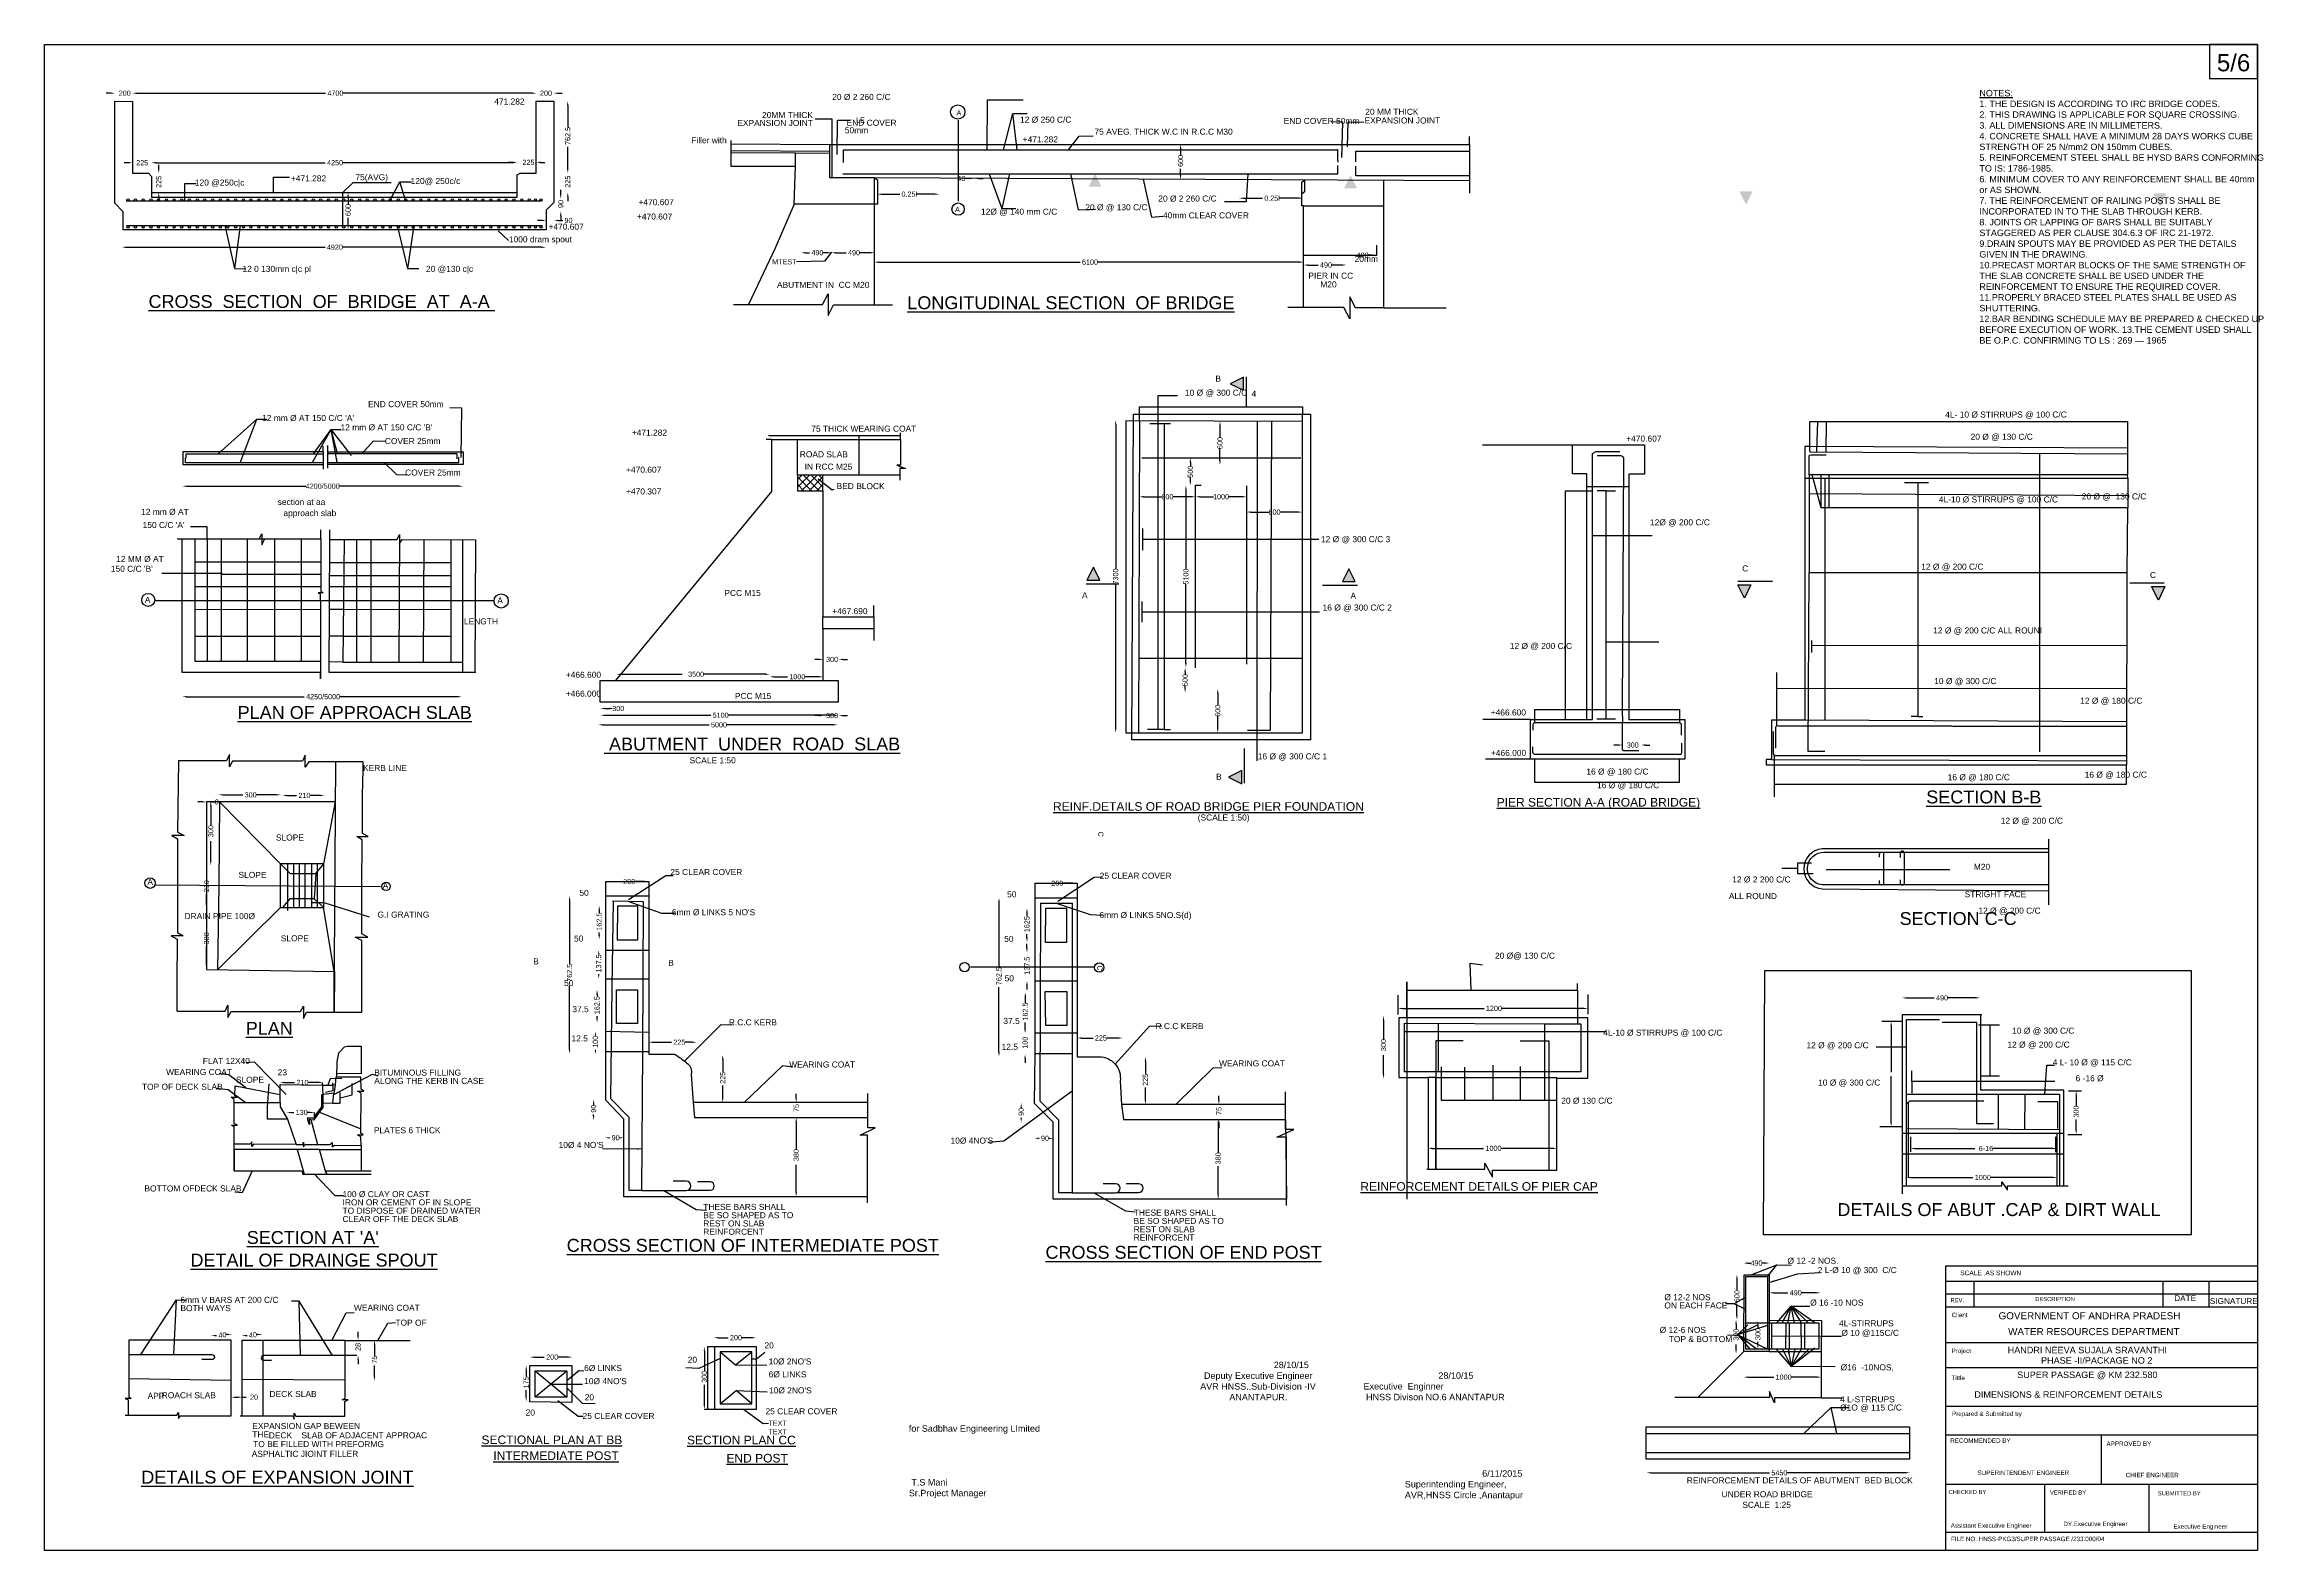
# Model space of a CAD drawing. Header units: millimetres. Extents: x 5124 to 10952890, y 2311 to 37152457.
# Drawn here: x 10927070 to 10952890, y 37134941 to 37152457 of the extents above.
import ezdxf
from ezdxf import colors
from ezdxf.entities.mleader import LeaderData, LeaderLine
from ezdxf.math import Vec2, Vec3

# ---------------------------------------------------------------- set-up
doc = ezdxf.new("R2010")
doc.units = ezdxf.units.MM
doc.header["$MEASUREMENT"] = 0
for name, color, linetype in [('DIMENSION', 7, 'Continuous'), ('DRAWING', 7, 'Continuous'), ('TEXT', 7, 'Continuous')]:
    doc.layers.add(name, color=color, linetype=linetype)
doc.styles.get("Standard").update_dxf_attribs({"font": 'arial.ttf', "height": 60})
doc.dimstyles.get("Standard").update_dxf_attribs({"dimtxt": 60, "dimasz": 50, "dimexe": 0.18, "dimexo": 0.0625, "dimgap": 0.09, "dimtad": 0, "dimdec": 0, "dimzin": 0, "dimdsep": 46, "dimtxsty": 'Standard', "dimcen": 0.09, "dimse1": 1, "dimse2": 1, "dimadec": 0, "dimazin": 0, "dimtfac": 1, "dimtdec": 0, "dimtofl": 0, "dimtmove": 0, "dimatfit": 3, "dimfxl": 0, "dimtolj": 1, "dimtzin": 0, "dimarcsym": 0})

msp = doc.modelspace()

# ---------------------------------------------------------------- texts
at = {"layer": 'Defpoints', "color": 0}
for s, height, p in [('471.282', 70, (10932303.6, 37151757.6)), (' 20MM THICK', 70, (10935392.6, 37151600.6)), ('EXPANSION JOINT', 70, (10935131.2, 37151508.4)), (' Filler with ', 70, (10934568.8, 37151306.9)), (' 120 @250c|c', 70, (10928793.4, 37150815)), ('+471.282', 70, (10929937.3, 37150863.8)), ('75(AVG)', 70, (10930687.8, 37150877.3)), (' 120@ 250c/c', 70, (10931303.5, 37150833.4)), (' +470.607', 70, (10933954.5, 37150586.7)), (' +470.607', 70, (10932906.9, 37150301.9)), (' +470.607', 70, (10933937.3, 37150419.8)), (' 1000 dram spout', 70, (10932446.9, 37150154.5)), (' 12 0 130mm c|c pl', 70, (10929346.7, 37149811.4)), ('     20 @130 c|c', 70, (10931374, 37149811.4)), (' ABUTMENT IN  CC M20', 70, (10935565.9, 37149625.4)), ('%%UCROSS  SECTION  OF  BRIDGE  AT  A-A ', 150, (10928281.5, 37149392.1)), (' +471.282', 70, (10933876.8, 37147907.5)), ('75 THICK WEARING COAT', 70, (10935992.3, 37147953.1)), (' +470.607', 70, (10933809.8, 37147475.2)), (' ROAD SLAB', 70, (10935831.4, 37147655)), (' IN RCC M25', 70, (10935887.9, 37147511.3)), (' +470.307', 70, (10933809.8, 37147223.1)), (' BED BLOCK', 70, (10936259, 37147284.9)), (' section at aa', 70, (10929756.6, 37147100.4)), ('  approach slab', 70, (10929796.8, 37146971.1)), (' PCC M15', 70, (10934953.8, 37146042.8)), (' +467.690', 70, (10936209.6, 37145831.2)), (' +466.600', 70, (10933108.9, 37145091.2)), (' +466.000', 70, (10933108.9, 37144872.2)), (' PCC M15', 70, (10935075.8, 37144844.5)), ('%%U ABUTMENT  UNDER  ROAD  SLAB', 150, (10933580.8, 37144246)), (' SCALE 1:50', 70, (10934548.7, 37144095.9))]:
    msp.add_text(s, height=height, dxfattribs=at).set_placement(p)
at = {"layer": 'DIMENSION', "color": 0}
for s, height, p in [('5/6', 200, (10952345.9, 37152143.7)), ('A', 60, (10937682.4, 37151630)), ('A', 60, (10937664.9, 37150506.3))]:
    msp.add_text(s, height=height, dxfattribs=at).set_placement(p)
for p in [(10939330.9, 37143303.2), (10939320.5, 37141745.9)]:
    msp.add_text('C', height=60, rotation=270, dxfattribs=at).set_placement(p)
at = {"layer": 'DIMENSION', "color": 0, "char_height": 75, "attachment_point": 1}
for s, insert, width in [('{\\LNOTES: \\P}1. THE DESIGN IS ACCORDING TO IRC BRIDGE CODES. \\P2. THIS DRAWING IS APPLICABLE FOR SQUARE CROSSING. \\P3. ALL DIMENSIONS ARE IN MILLIMETERS. \\P4. CONCRETE SHALL HAVE A MINIMUM 28 DAYS WORKS CUBE STRENGTH OF 25 N/mm2 ON 150mm CUBES. \\P5. REINFORCEMENT STEEL SHALL BE HYSD BARS CONFORMING TO IS: 1786-1985. \\P6. MINIMUM COVER TO ANY REINFORCEMENT SHALL BE 40mm or AS SHOWN. \\P7. THE REINFORCEMENT OF RAILING POSTS SHALL BE INCORPORATED IN TO THE SLAB THROUGH KERB. \\P8. JOINTS OR LAPPING OF BARS SHALL BE SUITABLY STAGGERED AS PER CLAUSE 304.6.3 OF IRC 21-1972. \\P9.DRAIN SPOUTS MAY BE PROVIDED AS PER THE DETAILS GIVEN IN THE DRAWING. \\P10.PRECAST MORTAR BLOCKS OF THE SAME STRENGTH OF THE SLAB CONCRETE SHALL BE USED UNDER THE REINFORCEMENT TO ENSURE THE REQUIRED COVER. \\P11.PROPERLY BRACED STEEL PLATES SHALL BE USED AS SHUTTERING. \\P12.BAR BENDING SCHEDULE MAY BE PREPARED & CHECKED UP BEFORE EXECUTION OF WORK. 13.THE CEMENT USED SHALL BE O.P.C. CONFIRMING TO LS : 269 — 1965 ', (10949582.7, 37151927.8), 3313.498), ('^I^I^I28/10/15 \\P\\pi87.608;Deputy Executive Engineer  \\P\\pi44.122;AVR HNSS.,Sub-Division -IV  \\P\\pi383.11;ANANTAPUR.', (10940473.1, 37137138.3), 1432.412), ('^I^I^I28/10/15\\P Executive  Enginner\\P  HNSS Divison NO.6 ANANTAPUR ', (10942388.8, 37137014.5), 1685.649), ('for Sadbhav Engineering LImited \\P\\P\\P\\P\\P T.S Mani  \\PSr.Project Manager ', (10937127.3, 37136398.3), 1586.835), ('^I^I^I6/11/2015\\PSuperintending Engineer, AVR,HNSS Circle ,Anantapur  ', (10942898.5, 37135875.7), 1403.513)]:
    msp.add_mtext(s, dxfattribs=dict(at, insert=insert, width=width))
at = {"layer": 'DRAWING', "color": 0}
for s, height, p in [('20 Ø 2 260 C/C', 70, (10936235.7, 37151810.9)), ('20 MM THICK', 70, (10942437.9, 37151637.9)), ('50mm', 70, (10936382.8, 37151423.6)), ('END COVER ', 70, (10936402.9, 37151510.3)), ('12 Ø 250 C/C', 70, (10938421.1, 37151546.7)), ('+471.282', 70, (10938451.7, 37151317.7)), ('75 AVEG. THICK W.C IN R.C.C M30', 70, (10939287.4, 37151406.8)), ('END COVER 50mm', 70, (10941488.4, 37151531.9)), ('EXPANSION JOINT', 70, (10942428.9, 37151536.9)), ('20 Ø 2 260 C/C', 70, (10940029.8, 37150629.1)), ('12Ø @ 140 mm C/C', 70, (10937967.2, 37150476.8)), ('20 Ø @ 130 C/C', 70, (10939180.1, 37150527.6)), ('40mm CLEAR COVER', 70, (10940084.3, 37150433.3)), ('20mm', 70, (10942313.9, 37149927)), ('PIER IN CC', 70, (10941775.9, 37149732.4)), ('M20', 70, (10941915, 37149630.5)), ('%%ULONGITUDINAL SECTION  OF BRIDGE', 150, (10937109.6, 37149377.5)), ('B', 70, (10940693.9, 37148536)), ('END COVER 50mm', 70, (10930835.4, 37148237.9)), ('10 Ø @ 300 C/C ', 70, (10940340.1, 37148371.7)), ('4', 70, (10941114.9, 37148359.3)), ("12 mm Ø AT 150 C/C 'A'", 70, (10929602.2, 37148077.3)), ("12 mm Ø AT 150 C/C 'B'", 70, (10930515.4, 37147968.4)), ('4L- 10 Ø STIRRUPS @ 100 C/C', 70, (10949185.5, 37148117.5)), ('COVER 25mm', 70, (10931031.2, 37147808.6)), ('+470.607', 70, (10945473.9, 37147837.4)), ('20 Ø @ 130 C/C', 70, (10949480.9, 37147858.8)), ('COVER 25mm', 70, (10931266.6, 37147443.1)), ('12 mm Ø AT', 70, (10928194.7, 37146985.7)), ('4L-10 Ø STIRRUPS @ 100 C/C', 70, (10949111.1, 37147129.8)), (' 20 Ø @  130 C/C', 70, (10950747.2, 37147165.1)), ("150 C/C 'A'", 70, (10928212.7, 37146832.7)), ('12 Ø @ 300 C/C 3', 70, (10941922.4, 37146668)), ('12Ø @ 200 C/C', 70, (10945750.1, 37146863.8)), ('12 MM Ø AT ', 70, (10927904.6, 37146438.7)), ("150 C/C 'B'", 70, (10927842.8, 37146324)), ('C', 70, (10946823.5, 37146327.8)), ('12 Ø @ 200 C/C ', 70, (10948906.1, 37146348.2)), ('C', 70, (10951567.1, 37146251.9)), ('A', 70, (10928237.8, 37145962.2)), ('A', 70, (10932339.2, 37145955.1)), ('A', 70, (10939141.6, 37146016)), ('A', 70, (10942265.4, 37146009.6)), ('LENGTH', 70, (10931950.4, 37145711.9)), ('16 Ø @ 300 C/C 2', 70, (10941941.3, 37145873.1)), ('12 Ø @ 200 C/C', 70, (10944119.5, 37145426.3)), ('12 Ø @ 200 C/C ALL ROUNI', 70, (10949044.9, 37145606.3)), ('10 Ø @ 300 C/C', 70, (10949057.4, 37145017.3)), ('%%UPLAN OF APPROACH SLAB', 150, (10929318.4, 37144612.6)), ('+466.600', 70, (10943897.1, 37144652.9)), ('12 Ø @ 180 C/C', 70, (10950755.5, 37144789.7)), ('16 Ø @ 300 C/C 1', 70, (10941187.4, 37144142)), ('+466.000', 70, (10943899.4, 37144182.7)), ('KERB LINE', 70, (10930777, 37144007.4)), ('B', 70, (10940701.7, 37143904.6)), ('16 Ø @ 180 C/C', 70, (10945009.6, 37143965.6)), ('16 Ø @ 180 C/C', 70, (10949213.9, 37143899.6)), ('16 Ø @ 180 C/C', 70, (10950807.5, 37143929.4)), ('%%UREINF.DETAILS OF ROAD BRIDGE PIER FOUNDATION', 100, (10938804.9, 37143544.5)), ('%%UPIER SECTION A-A (ROAD BRIDGE)', 100, (10943966.8, 37143593.5)), ('16 Ø @ 180 C/C', 70, (10945134.4, 37143806.9)), ('%%USECTION B-B', 150, (10948964.8, 37143630)), ('(SCALE 1:50)', 70, (10940488.3, 37143431.3)), ('12 Ø @ 200 C/C', 70, (10949831.3, 37143393.8)), ('SLOPE', 70, (10929763.4, 37143198.7)), ('25 CLEAR COVER', 70, (10934353.2, 37142797.3)), ('M20', 70, (10949518, 37142858.1)), ('A', 70, (10928267.9, 37142682.8)), ('SLOPE', 70, (10929328.2, 37142764)), ('A', 70, (10931005.8, 37142636.9)), ('50', 70, (10933293.9, 37142555.1)), ('50', 70, (10938271, 37142537.9)), ('25 CLEAR COVER', 70, (10939348, 37142754.1)), ('12 Ø 2 200 C/C', 70, (10946707, 37142710.6)), ('STRIGHT FACE', 70, (10949411.1, 37142539.8)), ('DRAIN PIPE 100Ø', 70, (10928700.2, 37142284.2)), ('G.I GRATING', 70, (10930945.7, 37142302.2)), ("6mm Ø LINKS 5 NO'S", 70, (10934370.3, 37142329.9)), ('6mm Ø LINKS 5NO.S(d)', 70, (10939345.7, 37142296.8)), ('ALL ROUND', 70, (10946667.9, 37142517.2)), ('SECTION C-C', 150, (10948654.3, 37142216.5)), ('12 Ø @ 200 C/C ', 70, (10949571.5, 37142348.4)), ('SLOPE', 70, (10929820.3, 37142026.6)), ('50', 70, (10933231.6, 37142023.8)), ('50', 70, (10938236.6, 37142019.9)), ('B', 70, (10932757.3, 37141758.8)), ('20 Ø@ 130 C/C', 70, (10943947.7, 37141824.7)), ('50', 70, (10933116.5, 37141505.7)), ('B', 70, (10934327, 37141741)), ('50', 70, (10938241.5, 37141561.5)), ('%%UPLAN', 150, (10929412, 37140940.1)), ('37.5', 70, (10933212.3, 37141202.3)), ('R.C.C KERB', 70, (10935032.8, 37141049.2)), ('37.5', 70, (10938227, 37141066.1)), ('R.C.C KERB', 70, (10939997.4, 37141005.1)), ('12.5', 70, (10933202.8, 37140862.5)), ('12.5', 70, (10938207, 37140764.5)), ('4L-10 Ø STIRRUPS @ 100 C/C', 70, (10945205.9, 37140929.6)), ('12 Ø @ 200 C/C', 70, (10947570.5, 37140782.9)), ('12 Ø @ 200 C/C', 70, (10949908.8, 37140790)), ('10 Ø @ 300 C/C', 70, (10949964.3, 37140952.2)), ('WEARING COAT', 70, (10928486.3, 37140471.5)), ('FLAT 12X40', 70, (10928911.9, 37140600.6)), ('23', 70, (10929784, 37140467.5)), ('WEARING COAT', 70, (10935735.5, 37140559.1)), ('WEARING COAT', 70, (10940736.4, 37140572.2)), ('4 L- 10 Ø @ 115 C/C', 70, (10950436.4, 37140584.1)), ('TOP OF DECK SLAB', 70, (10928204.4, 37140300.3)), ('SLOPE', 70, (10929298.4, 37140381.2)), ('ALONG THE KERB IN CASE', 70, (10930907.7, 37140368.8)), ('BITUMINOUS FILLING', 70, (10930907.7, 37140465.2)), ('10 Ø @ 300 C/C', 70, (10947706.2, 37140349)), ('6 -16 Ø', 70, (10950702.1, 37140398.8)), ('20 Ø 130 C/C', 70, (10944717.8, 37140138.1)), ('PLATES 6 THICK', 70, (10930902.7, 37139794.1)), ("10Ø 4 NO'S", 70, (10933052.3, 37139623.7)), ("10Ø 4NO'S", 70, (10937612.4, 37139674.1)), ('BOTTOM OFDECK SLAB', 70, (10928233.7, 37139117.2)), ('100 Ø CLAY OR CAST', 70, (10930538.7, 37139051.7)), ('IRON OR CEMENT OF IN SLOPE ', 70, (10930538.7, 37138955.4)), ('%%UREINFORCEMENT DETAILS OF PIER CAP', 100, (10942380.4, 37139125.7)), ('TO DISPOSE OF DRAINED WATER ', 70, (10930538.7, 37138859)), ('CLEAR OFF THE DECK SLAB', 70, (10930538.7, 37138762.6)), ('THESE BARS SHALL', 70, (10934735.1, 37138903.1)), ('BE SO SHAPED AS TO', 70, (10934735.1, 37138806.8)), ('REST ON SLAB ', 70, (10934735.1, 37138710.4)), ('THESE BARS SHALL', 70, (10939743.4, 37138836.5)), ('BE SO SHAPED AS TO', 70, (10939743.4, 37138740.1)), ('DETAILS OF ABUT .CAP & DIRT WALL', 150, (10947930.7, 37138831.8)), ("%%USECTION AT 'A'", 150, (10929424.1, 37138507.5)), ('%%UCROSS SECTION OF INTERMEDIATE POST', 150, (10933146.5, 37138415.8)), ('REINFORCENT', 70, (10934735.1, 37138614)), ('%%UCROSS SECTION OF END POST', 150, (10938717.1, 37138334.9)), ('REST ON SLAB ', 70, (10939743.4, 37138643.7)), ('REINFORCENT', 70, (10939743.4, 37138547.3)), ('%%UDETAIL OF DRAINGE SPOUT', 150, (10928769.3, 37138244.5)), ('Ø 12 -2 NOS.', 70, (10947350.6, 37138276.7)), ('2 L-Ø 10 @ 300  C/C ', 70, (10947702, 37138168.1)), ('6mm V BARS AT 200 C/C ', 70, (10928652.4, 37137822.2)), ('BOTH WAYS', 70, (10928652.4, 37137725.8)), ('WEARING COAT ', 70, (10930671.4, 37137730)), ('Ø 12-2 NOS', 70, (10945917.6, 37137853.3)), ('ON EACH FACE', 70, (10945917.6, 37137756.9)), ('Ø 16 -10 NOS', 70, (10947614.1, 37137790.4)), ('TOP OF   ', 70, (10931153.5, 37137556.9)), ('Ø 12-6 NOS', 70, (10945863.3, 37137472.7)), ('4L-STIRRUPS', 70, (10947950, 37137549.8)), ('Ø 10 @115C/C', 70, (10947977.4, 37137438.3)), ('20', 70, (10934554.9, 37137126.3)), ('20', 70, (10935447.6, 37137292.4)), ('TOP & BOTTOM', 70, (10945968.7, 37137365.7)), ('6Ø LINKS', 70, (10933349.3, 37137028.6)), ("10Ø 4NO'S", 70, (10933349.3, 37136876.8)), ('6Ø LINKS', 70, (10935496.3, 37136956.1)), ("10Ø 2NO'S", 70, (10935496.3, 37137106)), ('Ø16  -10NOS,', 70, (10947968.2, 37137036.8)), ('APP', 70, (10928270.4, 37136706)), ('ROACH SLAB', 70, (10928434.7, 37136713.4)), ('DECK SLAB', 70, (10929688.4, 37136727.7)), ('20', 70, (10933356.5, 37136688.9)), ("10Ø 2NO'S", 70, (10935500, 37136769.1)), ('4 L-STRRUPS', 70, (10947962.2, 37136666.4)), ('EXPANSION GAP BEWEEN', 70, (10929488.7, 37136354.7)), ('20', 70, (10932669.2, 37136511.9)), ('25 CLEAR COVER', 70, (10933331.2, 37136472.1)), ('25 CLEAR COVER', 70, (10935459.7, 37136526.5)), ('Ø1O @ 115 C/C', 70, (10947962.2, 37136570)), ('THE ', 70, (10929488.7, 37136258.3)), ('TO BE FILLED WITH PREFORMG', 70, (10929498.7, 37136144.5)), ('DECK    SLAB OF ADJACENT APPROAC ', 70, (10929680.2, 37136246.9)), ('%%USECTIONAL PLAN AT BB', 100, (10932155.5, 37136179.5)), ('%%USECTION PLAN CC', 100, (10934546.5, 37136176.4)), ('ASPHALTIC JIOINT FILLER', 70, (10929482.2, 37136031.4)), ('%%UINTERMEDIATE POST', 100, (10932293, 37135995.2)), ('%%UEND POST', 100, (10935005, 37135965.7)), ('%%UDETAILS OF EXPANSION JOINT', 150, (10928197.6, 37135720.2)), ('REINFORCEMENT DETAILS OF ABUTMENT  BED BLOCK', 70, (10946178, 37135722.4)), ('UNDER ROAD BRIDGE', 70, (10946583.1, 37135562.3)), ('SCALE  1:25', 70, (10946824.6, 37135438.4))]:
    msp.add_text(s, height=height, dxfattribs=at).set_placement(p)
at = {"layer": 'DRAWING', "color": 0, "char_height": 60}
for s, insert, attachment_point in [('\\A1;   LE', (10936444.2, 37151607.4), 1), ('\\A1;MTEST', (10935821.6, 37149897.4), 9)]:
    msp.add_mtext(s, dxfattribs=dict(at, insert=insert, attachment_point=attachment_point))
at = {"layer": 'DRAWING', "color": 0, "insert": (10935493, 37136453.1), "char_height": 60, "width": 133.05, "attachment_point": 1}
msp.add_mtext('\\A1;TEXT\\PTEXT', dxfattribs=at)
at = {"layer": 'TEXT', "color": 0}
for s, height, p in [('SCALE .AS SHOWN ', 54.721, (10949360.5, 37138142.9)), ('REV.', 48.36, (10949246.9, 37137829.3)), ('Client ', 51.99, (10949259.8, 37137655.7)), ('GOVERNMENT OF ANDHRA PRADESH ', 82.082, (10949806.2, 37137631.2)), ('DESCRIPTION ', 48.365, (10950232.2, 37137842.6)), ('DATE ', 68.4, (10951849.7, 37137842.6)), ('SIGNATURE ', 68.4, (10952263.9, 37137809.2)), ('WATER RESOURCES DEPARTMENT ', 82.082, (10949917, 37137446.7)), ('Project ', 51.99, (10949259.9, 37137238.4)), ('HANDRI NEEVA SUJALA SRAVANTHI', 75.57, (10949911.7, 37137235.8)), ('PHASE -II/PACKAGE NO 2', 75.57, (10950299.6, 37137114.5)), ('Tittle ', 51.99, (10949257.3, 37136923.9)), ('SUPER PASSAGE @ KM 232.580', 75.57, (10950022.5, 37136947.6)), ('DIMENSIONS & REINFORCEMENT DETAILS', 75.57, (10949523.8, 37136718.3)), ('Prepared & Submitted by ', 51.985, (10949264.8, 37136506.4)), ('RECOMMENDED BY ', 51.985, (10949244.1, 37136193.8)), ('APPROVED BY ', 51.985, (10951062.2, 37136158.3)), ('CHECKED BY ', 48.365, (10949223.3, 37135598.3)), ('SUPERINTENDENT ENGINEER ', 51.985, (10949561.4, 37135820.5)), ('VERIFIED BY ', 48.365, (10950403.8, 37135592.4)), ('CHIEF ENGINEER ', 51.985, (10951284.7, 37135793.9)), ('SUBMITTED BY ', 48.365, (10951658.4, 37135583.5)), ('Assistant Executive Engineer  ', 51.985, (10949249.8, 37135206.5)), ('DY.Executive Engineer', 51.985, (10950559.5, 37135225.9)), ('Executive Engineer', 51.985, (10951841.5, 37135196.5)), ('FILE NO. HNSS-PKG3/SUPER PASSAGE /233.000/04', 51.985, (10949252.8, 37135051))]:
    msp.add_text(s, height=height, dxfattribs=at).set_placement(p)

# ---------------------------------------------------------------- blocks, each defined once
blk = doc.blocks.new('*D4')
at = {"layer": 'Defpoints', "color": 0, "transparency": 16777216}
for p in [(10948733, 37139277), (10950489, 37139280), (10950489, 37139277)]:
    blk.add_point(p, dxfattribs=at)
at = {"layer": 'DRAWING', "color": 0, "lineweight": -2, "transparency": 16777216}
for p, q in [((10948783, 37139280), (10949508, 37139280)), ((10950439, 37139280), (10949714, 37139280))]:
    blk.add_line(p, q, dxfattribs=at)
at = {"layer": 'DRAWING', "color": 0, "transparency": 16777216}
for points in [[(10948783, 37139288), (10948783, 37139272), (10948733, 37139280)], [(10950439, 37139288), (10950439, 37139272), (10950489, 37139280)]]:
    blk.add_solid(points, dxfattribs=at)
at = {"layer": 'DRAWING', "color": 0, "transparency": 16777216, "insert": (10949611, 37139280), "char_height": 60, "attachment_point": 5}
blk.add_mtext('\\A1; 1000', dxfattribs=at)
blk = doc.blocks.new('*D5')
at = {"layer": 'Defpoints', "color": 0, "transparency": 16777216}
for p in [(10948783, 37139633), (10950489, 37139633), (10950489, 37139617)]:
    blk.add_point(p, dxfattribs=at)
at = {"layer": 'DRAWING', "color": 0, "lineweight": -2, "transparency": 16777216}
for p, q in [((10948833, 37139617), (10949531, 37139617)), ((10950439, 37139617), (10949741, 37139617))]:
    blk.add_line(p, q, dxfattribs=at)
at = {"layer": 'DRAWING', "color": 0, "transparency": 16777216}
for points in [[(10948833, 37139625), (10948833, 37139609), (10948783, 37139617)], [(10950439, 37139625), (10950439, 37139609), (10950489, 37139617)]]:
    blk.add_solid(points, dxfattribs=at)
at = {"layer": 'DRAWING', "color": 0, "transparency": 16777216, "insert": (10949636, 37139617), "char_height": 60, "attachment_point": 5}
blk.add_mtext('\\A1;  6-16', dxfattribs=at)
blk = doc.blocks.new('*D6')
at = {"layer": 'Defpoints', "color": 0, "transparency": 16777216}
for p in [(10950699, 37140288), (10950709, 37140288), (10950699, 37139781)]:
    blk.add_point(p, dxfattribs=at)
at = {"layer": 'DRAWING', "color": 0, "lineweight": -2, "transparency": 16777216}
for p, q in [((10950709, 37140238), (10950709, 37140114)), ((10950709, 37139831), (10950709, 37139955))]:
    blk.add_line(p, q, dxfattribs=at)
at = {"layer": 'DRAWING', "color": 0, "transparency": 16777216}
for points in [[(10950700, 37140238), (10950717, 37140238), (10950709, 37140288)], [(10950700, 37139831), (10950717, 37139831), (10950709, 37139781)]]:
    blk.add_solid(points, dxfattribs=at)
at = {"layer": 'DRAWING', "color": 0, "transparency": 16777216, "insert": (10950709, 37140035), "char_height": 60, "attachment_point": 5, "rotation": 90}
blk.add_mtext('\\A1; 300', dxfattribs=at)
blk = doc.blocks.new('*D7')
at = {"layer": 'Defpoints', "color": 0, "transparency": 16777216}
for p in [(10948556, 37141094), (10948556, 37141094), (10948556, 37139871)]:
    blk.add_point(p, dxfattribs=at)
at = {"layer": 'DRAWING', "color": 0, "lineweight": -2, "transparency": 16777216}
for p, q in [((10948556, 37141044), (10948556, 37140506)), ((10948556, 37139921), (10948556, 37140459))]:
    blk.add_line(p, q, dxfattribs=at)
at = {"layer": 'DRAWING', "color": 0, "transparency": 16777216}
for points in [[(10948547, 37141044), (10948564, 37141044), (10948556, 37141094)], [(10948547, 37139921), (10948564, 37139921), (10948556, 37139871)]]:
    blk.add_solid(points, dxfattribs=at)
at = {"layer": 'DRAWING', "color": 0, "transparency": 16777216, "insert": (10948556, 37140483), "char_height": 60, "attachment_point": 5, "rotation": 90}
blk.add_mtext('\\A1;  ', dxfattribs=at)
blk = doc.blocks.new('*D8')
at = {"layer": 'Defpoints', "color": 0, "transparency": 16777216}
for p in [(10948686, 37141397), (10949588, 37141397), (10949588, 37141369)]:
    blk.add_point(p, dxfattribs=at)
at = {"layer": 'DRAWING', "color": 0, "lineweight": -2, "transparency": 16777216}
for p, q in [((10948736, 37141369), (10949057, 37141369)), ((10949538, 37141369), (10949217, 37141369))]:
    blk.add_line(p, q, dxfattribs=at)
at = {"layer": 'DRAWING', "color": 0, "transparency": 16777216}
for points in [[(10948736, 37141377), (10948736, 37141360), (10948686, 37141369)], [(10949538, 37141377), (10949538, 37141360), (10949588, 37141369)]]:
    blk.add_solid(points, dxfattribs=at)
at = {"layer": 'DRAWING', "color": 0, "transparency": 16777216, "insert": (10949137, 37141369), "char_height": 60, "attachment_point": 5}
blk.add_mtext('\\A1; 490', dxfattribs=at)
blk = doc.blocks.new('*D9')
at = {"layer": 'Defpoints', "color": 0, "transparency": 16777216}
for p in [(10946842, 37136974), (10947743, 37136974), (10947743, 37136958)]:
    blk.add_point(p, dxfattribs=at)
at = {"layer": 'DRAWING', "color": 0, "lineweight": -2, "transparency": 16777216}
for p, q in [((10946892, 37136958), (10947190, 37136958)), ((10947693, 37136958), (10947396, 37136958))]:
    blk.add_line(p, q, dxfattribs=at)
at = {"layer": 'DRAWING', "color": 0, "transparency": 16777216}
for points in [[(10946892, 37136967), (10946892, 37136950), (10946842, 37136958)], [(10947693, 37136967), (10947693, 37136950), (10947743, 37136958)]]:
    blk.add_solid(points, dxfattribs=at)
at = {"layer": 'DRAWING', "color": 0, "transparency": 16777216, "insert": (10947293, 37136958), "char_height": 60, "attachment_point": 5}
blk.add_mtext('\\A1; 1000', dxfattribs=at)
blk = doc.blocks.new('*D10')
at = {"layer": 'Defpoints', "color": 0, "transparency": 16777216}
for p in [(10946840, 37138308), (10947139, 37138308), (10947139, 37138285)]:
    blk.add_point(p, dxfattribs=at)
at = {"layer": 'DRAWING', "color": 0, "lineweight": -2, "transparency": 16777216}
for p, q in [((10946890, 37138285), (10946922, 37138285)), ((10947089, 37138285), (10947057, 37138285))]:
    blk.add_line(p, q, dxfattribs=at)
at = {"layer": 'DRAWING', "color": 0, "transparency": 16777216}
for points in [[(10946890, 37138293), (10946890, 37138276), (10946840, 37138285)], [(10947089, 37138293), (10947089, 37138276), (10947139, 37138285)]]:
    blk.add_solid(points, dxfattribs=at)
at = {"layer": 'DRAWING', "color": 0, "transparency": 16777216, "insert": (10946989, 37138285), "char_height": 60, "attachment_point": 5}
blk.add_mtext('\\A1;490', dxfattribs=at)
blk = doc.blocks.new('*D11')
at = {"layer": 'Defpoints', "color": 0, "transparency": 16777216}
for p in [(10946716, 37137626), (10946752, 37137626), (10946716, 37137232)]:
    blk.add_point(p, dxfattribs=at)
at = {"layer": 'DRAWING', "color": 0, "lineweight": -2, "transparency": 16777216}
for p, q in [((10946752, 37137576), (10946752, 37137520)), ((10946752, 37137282), (10946752, 37137338))]:
    blk.add_line(p, q, dxfattribs=at)
at = {"layer": 'DRAWING', "color": 0, "transparency": 16777216}
for points in [[(10946743, 37137576), (10946760, 37137576), (10946752, 37137626)], [(10946743, 37137282), (10946760, 37137282), (10946752, 37137232)]]:
    blk.add_solid(points, dxfattribs=at)
at = {"layer": 'DRAWING', "color": 0, "transparency": 16777216, "insert": (10946752, 37137429), "char_height": 60, "attachment_point": 5, "rotation": 90}
blk.add_mtext('\\A1;  300 ', dxfattribs=at)
blk = doc.blocks.new('*D12')
at = {"layer": 'Defpoints', "color": 0, "transparency": 16777216}
for p in [(10946752, 37138151), (10946762, 37138151), (10946752, 37137626)]:
    blk.add_point(p, dxfattribs=at)
at = {"layer": 'DRAWING', "color": 0, "lineweight": -2, "transparency": 16777216}
for p, q in [((10946762, 37138101), (10946762, 37137968)), ((10946762, 37137676), (10946762, 37137809))]:
    blk.add_line(p, q, dxfattribs=at)
at = {"layer": 'DRAWING', "color": 0, "transparency": 16777216}
for points in [[(10946753, 37138101), (10946770, 37138101), (10946762, 37138151)], [(10946753, 37137676), (10946770, 37137676), (10946762, 37137626)]]:
    blk.add_solid(points, dxfattribs=at)
at = {"layer": 'DRAWING', "color": 0, "transparency": 16777216, "insert": (10946762, 37137888), "char_height": 60, "attachment_point": 5, "rotation": 90}
blk.add_mtext('\\A1; 600', dxfattribs=at)
blk = doc.blocks.new('*D13')
at = {"layer": 'Defpoints', "color": 0, "transparency": 16777216}
for p in [(10946956, 37137612), (10947006, 37137612), (10946956, 37137284)]:
    blk.add_point(p, dxfattribs=at)
at = {"layer": 'DRAWING', "color": 0, "lineweight": -2, "transparency": 16777216}
for p, q in [((10947006, 37137562), (10947006, 37137527)), ((10947006, 37137334), (10947006, 37137368))]:
    blk.add_line(p, q, dxfattribs=at)
at = {"layer": 'DRAWING', "color": 0, "transparency": 16777216}
for points in [[(10946998, 37137562), (10947014, 37137562), (10947006, 37137612)], [(10946998, 37137334), (10947014, 37137334), (10947006, 37137284)]]:
    blk.add_solid(points, dxfattribs=at)
at = {"layer": 'DRAWING', "color": 0, "transparency": 16777216, "insert": (10947006, 37137448), "char_height": 60, "attachment_point": 5, "rotation": 90}
blk.add_mtext('\\A1; 300', dxfattribs=at)
blk = doc.blocks.new('*D14')
at = {"layer": 'Defpoints', "color": 0, "transparency": 16777216}
for p in [(10947138, 37137961), (10947733, 37137961), (10947733, 37137939)]:
    blk.add_point(p, dxfattribs=at)
at = {"layer": 'DRAWING', "color": 0, "lineweight": -2, "transparency": 16777216}
for p, q in [((10947188, 37137939), (10947356, 37137939)), ((10947683, 37137939), (10947515, 37137939))]:
    blk.add_line(p, q, dxfattribs=at)
at = {"layer": 'DRAWING', "color": 0, "transparency": 16777216}
for points in [[(10947188, 37137947), (10947188, 37137931), (10947138, 37137939)], [(10947683, 37137947), (10947683, 37137931), (10947733, 37137939)]]:
    blk.add_solid(points, dxfattribs=at)
at = {"layer": 'DRAWING', "color": 0, "transparency": 16777216, "insert": (10947435, 37137939), "char_height": 60, "attachment_point": 5}
blk.add_mtext('\\A1; 490', dxfattribs=at)
blk = doc.blocks.new('*D15')
at = {"layer": 'Defpoints', "color": 0, "transparency": 16777216}
for p in [(10945711, 37135892), (10948776, 37135892), (10948776, 37135846)]:
    blk.add_point(p, dxfattribs=at)
at = {"layer": 'DRAWING', "color": 0, "lineweight": -2, "transparency": 16777216}
for p, q in [((10945761, 37135846), (10947141, 37135846)), ((10948726, 37135846), (10947347, 37135846))]:
    blk.add_line(p, q, dxfattribs=at)
at = {"layer": 'DRAWING', "color": 0, "transparency": 16777216}
for points in [[(10945761, 37135854), (10945761, 37135838), (10945711, 37135846)], [(10948726, 37135854), (10948726, 37135838), (10948776, 37135846)]]:
    blk.add_solid(points, dxfattribs=at)
at = {"layer": 'DRAWING', "color": 0, "transparency": 16777216, "insert": (10947244, 37135846), "char_height": 60, "attachment_point": 5}
blk.add_mtext('\\A1; 5450', dxfattribs=at)
blk = doc.blocks.new('*D16')
at = {"layer": 'Defpoints', "color": 0, "transparency": 16777216}
for p in [(10943168, 37139728), (10944668, 37139728), (10944668, 37139619)]:
    blk.add_point(p, dxfattribs=at)
at = {"layer": 'DRAWING', "color": 0, "lineweight": -2, "transparency": 16777216}
for p, q in [((10943218, 37139619), (10943815, 37139619)), ((10944618, 37139619), (10944021, 37139619))]:
    blk.add_line(p, q, dxfattribs=at)
at = {"layer": 'DRAWING', "color": 0, "transparency": 16777216}
for points in [[(10943218, 37139628), (10943218, 37139611), (10943168, 37139619)], [(10944618, 37139628), (10944618, 37139611), (10944668, 37139619)]]:
    blk.add_solid(points, dxfattribs=at)
at = {"layer": 'DRAWING', "color": 0, "transparency": 16777216, "insert": (10943918, 37139619), "char_height": 60, "attachment_point": 5}
blk.add_mtext('\\A1; 1000', dxfattribs=at)
blk = doc.blocks.new('*D17')
at = {"layer": 'Defpoints', "color": 0, "transparency": 16777216}
for p in [(10942575, 37141159), (10942650, 37141159), (10942575, 37140433)]:
    blk.add_point(p, dxfattribs=at)
at = {"layer": 'DRAWING', "color": 0, "lineweight": -2, "transparency": 16777216}
for p, q in [((10942650, 37141109), (10942650, 37140887)), ((10942650, 37140483), (10942650, 37140704))]:
    blk.add_line(p, q, dxfattribs=at)
at = {"layer": 'DRAWING', "color": 0, "transparency": 16777216}
for points in [[(10942642, 37141109), (10942659, 37141109), (10942650, 37141159)], [(10942642, 37140483), (10942659, 37140483), (10942650, 37140433)]]:
    blk.add_solid(points, dxfattribs=at)
at = {"layer": 'DRAWING', "color": 0, "transparency": 16777216, "insert": (10942650, 37140796), "char_height": 60, "attachment_point": 5, "rotation": 90}
blk.add_mtext('\\A1;  300', dxfattribs=at)
blk = doc.blocks.new('*D18')
at = {"layer": 'Defpoints', "color": 0, "transparency": 16777216}
for p in [(10942818, 37141288), (10945028, 37141288), (10945028, 37141246)]:
    blk.add_point(p, dxfattribs=at)
at = {"layer": 'DRAWING', "color": 0, "lineweight": -2, "transparency": 16777216}
for p, q in [((10942868, 37141246), (10943820, 37141246)), ((10944978, 37141246), (10944026, 37141246))]:
    blk.add_line(p, q, dxfattribs=at)
at = {"layer": 'DRAWING', "color": 0, "transparency": 16777216}
for points in [[(10942868, 37141254), (10942868, 37141237), (10942818, 37141246)], [(10944978, 37141254), (10944978, 37141237), (10945028, 37141246)]]:
    blk.add_solid(points, dxfattribs=at)
at = {"layer": 'DRAWING', "color": 0, "transparency": 16777216, "insert": (10943923, 37141246), "char_height": 60, "attachment_point": 5}
blk.add_mtext('\\A1; 1200', dxfattribs=at)
blk = doc.blocks.new('*D19')
at = {"layer": 'Defpoints', "color": 0, "transparency": 16777216}
for p in [(10940675, 37139954), (10940726, 37139954), (10940675, 37139028)]:
    blk.add_point(p, dxfattribs=at)
at = {"layer": 'DRAWING', "color": 0, "lineweight": -2, "transparency": 16777216}
for p, q in [((10940726, 37139904), (10940726, 37139571)), ((10940726, 37139078), (10940726, 37139412))]:
    blk.add_line(p, q, dxfattribs=at)
at = {"layer": 'DRAWING', "color": 0, "transparency": 16777216}
for points in [[(10940718, 37139904), (10940735, 37139904), (10940726, 37139954)], [(10940718, 37139078), (10940735, 37139078), (10940726, 37139028)]]:
    blk.add_solid(points, dxfattribs=at)
at = {"layer": 'DRAWING', "color": 0, "transparency": 16777216, "insert": (10940726, 37139491), "char_height": 60, "attachment_point": 5, "rotation": 90}
blk.add_mtext('\\A1; 380', dxfattribs=at)
blk = doc.blocks.new('*D20')
at = {"layer": 'Defpoints', "color": 0, "transparency": 16777216}
for p in [(10940726, 37140129), (10940735, 37140129), (10940726, 37139954)]:
    blk.add_point(p, dxfattribs=at)
at = {"layer": 'DRAWING', "color": 0, "lineweight": -2, "transparency": 16777216}
for p, q in [((10940735, 37140179), (10940735, 37140229)), ((10940735, 37139904), (10940735, 37139854))]:
    blk.add_line(p, q, dxfattribs=at)
at = {"layer": 'DRAWING', "color": 0, "transparency": 16777216}
for points in [[(10940727, 37140179), (10940744, 37140179), (10940735, 37140129)], [(10940727, 37139904), (10940744, 37139904), (10940735, 37139954)]]:
    blk.add_solid(points, dxfattribs=at)
at = {"layer": 'DRAWING', "color": 0, "transparency": 16777216, "insert": (10940735, 37140042), "char_height": 60, "attachment_point": 5, "rotation": 90}
blk.add_mtext('\\A1; 75', dxfattribs=at)
blk = doc.blocks.new('*D21')
at = {"layer": 'Defpoints', "color": 0, "transparency": 16777216}
for p in [(10939800, 37140682), (10939880, 37140682), (10939800, 37140129)]:
    blk.add_point(p, dxfattribs=at)
at = {"layer": 'DRAWING', "color": 0, "lineweight": -2, "transparency": 16777216}
for p, q in [((10939880, 37140632), (10939880, 37140485)), ((10939880, 37140179), (10939880, 37140325))]:
    blk.add_line(p, q, dxfattribs=at)
at = {"layer": 'DRAWING', "color": 0, "transparency": 16777216}
for points in [[(10939871, 37140632), (10939888, 37140632), (10939880, 37140682)], [(10939871, 37140179), (10939888, 37140179), (10939880, 37140129)]]:
    blk.add_solid(points, dxfattribs=at)
at = {"layer": 'DRAWING', "color": 0, "transparency": 16777216, "insert": (10939880, 37140405), "char_height": 60, "attachment_point": 5, "rotation": 90}
blk.add_mtext('\\A1; 225', dxfattribs=at)
blk = doc.blocks.new('*D22')
at = {"layer": 'Defpoints', "color": 0, "transparency": 16777216}
for p in [(10939087, 37140963), (10939614, 37140963), (10939614, 37140902)]:
    blk.add_point(p, dxfattribs=at)
at = {"layer": 'DRAWING', "color": 0, "lineweight": -2, "transparency": 16777216}
for p, q in [((10939137, 37140902), (10939270, 37140902)), ((10939564, 37140902), (10939430, 37140902))]:
    blk.add_line(p, q, dxfattribs=at)
at = {"layer": 'DRAWING', "color": 0, "transparency": 16777216}
for points in [[(10939137, 37140910), (10939137, 37140894), (10939087, 37140902)], [(10939564, 37140910), (10939564, 37140894), (10939614, 37140902)]]:
    blk.add_solid(points, dxfattribs=at)
at = {"layer": 'DRAWING', "color": 0, "transparency": 16777216, "insert": (10939350, 37140902), "char_height": 60, "attachment_point": 5}
blk.add_mtext('\\A1; 225', dxfattribs=at)
blk = doc.blocks.new('*D23')
at = {"layer": 'Defpoints', "color": 0, "transparency": 16777216}
for p in [(10938431, 37140959), (10938480, 37140959), (10938431, 37140712)]:
    blk.add_point(p, dxfattribs=at)
at = {"layer": 'DRAWING', "color": 0, "lineweight": -2, "transparency": 16777216}
for p, q in [((10938480, 37141009), (10938480, 37141059)), ((10938480, 37140662), (10938480, 37140612))]:
    blk.add_line(p, q, dxfattribs=at)
at = {"layer": 'DRAWING', "color": 0, "transparency": 16777216}
for points in [[(10938471, 37141009), (10938488, 37141009), (10938480, 37140959)], [(10938471, 37140662), (10938488, 37140662), (10938480, 37140712)]]:
    blk.add_solid(points, dxfattribs=at)
at = {"layer": 'DRAWING', "color": 0, "transparency": 16777216, "insert": (10938480, 37140836), "char_height": 60, "attachment_point": 5, "rotation": 90}
blk.add_mtext('\\A1; 100', dxfattribs=at)
blk = doc.blocks.new('*D24')
at = {"layer": 'Defpoints', "color": 0, "transparency": 16777216}
for p in [(10938480, 37141434), (10938482, 37141434), (10938480, 37140961)]:
    blk.add_point(p, dxfattribs=at)
at = {"layer": 'DRAWING', "color": 0, "lineweight": -2, "transparency": 16777216}
for p, q in [((10938482, 37141384), (10938482, 37141313)), ((10938482, 37141011), (10938482, 37141083))]:
    blk.add_line(p, q, dxfattribs=at)
at = {"layer": 'DRAWING', "color": 0, "transparency": 16777216}
for points in [[(10938474, 37141384), (10938490, 37141384), (10938482, 37141434)], [(10938474, 37141011), (10938490, 37141011), (10938482, 37140961)]]:
    blk.add_solid(points, dxfattribs=at)
at = {"layer": 'DRAWING', "color": 0, "transparency": 16777216, "insert": (10938482, 37141198), "char_height": 60, "attachment_point": 5, "rotation": 90}
blk.add_mtext('\\A1; 162.5', dxfattribs=at)
blk = doc.blocks.new('*D25')
at = {"layer": 'Defpoints', "color": 0, "transparency": 16777216}
for p in [(10938486, 37141896), (10938502, 37141896), (10938486, 37141567)]:
    blk.add_point(p, dxfattribs=at)
at = {"layer": 'DRAWING', "color": 0, "lineweight": -2, "transparency": 16777216}
for p, q in [((10938502, 37141946), (10938502, 37141996)), ((10938502, 37141517), (10938502, 37141467))]:
    blk.add_line(p, q, dxfattribs=at)
at = {"layer": 'DRAWING', "color": 0, "transparency": 16777216}
for points in [[(10938493, 37141946), (10938510, 37141946), (10938502, 37141896)], [(10938493, 37141517), (10938510, 37141517), (10938502, 37141567)]]:
    blk.add_solid(points, dxfattribs=at)
at = {"layer": 'DRAWING', "color": 0, "transparency": 16777216, "insert": (10938502, 37141731), "char_height": 60, "attachment_point": 5, "rotation": 90}
blk.add_mtext('\\A1; 137.5', dxfattribs=at)
blk = doc.blocks.new('*D26')
at = {"layer": 'Defpoints', "color": 0, "transparency": 16777216}
for p in [(10938493, 37142412), (10938502, 37142412), (10938493, 37142017)]:
    blk.add_point(p, dxfattribs=at)
at = {"layer": 'DRAWING', "color": 0, "lineweight": -2, "transparency": 16777216}
for p, q in [((10938502, 37142362), (10938502, 37142318)), ((10938502, 37142067), (10938502, 37142111))]:
    blk.add_line(p, q, dxfattribs=at)
at = {"layer": 'DRAWING', "color": 0, "transparency": 16777216}
for points in [[(10938493, 37142362), (10938510, 37142362), (10938502, 37142412)], [(10938493, 37142067), (10938510, 37142067), (10938502, 37142017)]]:
    blk.add_solid(points, dxfattribs=at)
at = {"layer": 'DRAWING', "color": 0, "transparency": 16777216, "insert": (10938502, 37142214), "char_height": 60, "attachment_point": 5, "rotation": 90}
blk.add_mtext('\\A1; 1625', dxfattribs=at)
blk = doc.blocks.new('*D27')
at = {"layer": 'Defpoints', "color": 0, "transparency": 16777216}
for p in [(10938125, 37142533), (10938176, 37142533), (10938125, 37140687)]:
    blk.add_point(p, dxfattribs=at)
at = {"layer": 'DRAWING', "color": 0, "lineweight": -2, "transparency": 16777216}
for p, q in [((10938176, 37142483), (10938176, 37141725)), ((10938176, 37140737), (10938176, 37141495))]:
    blk.add_line(p, q, dxfattribs=at)
at = {"layer": 'DRAWING', "color": 0, "transparency": 16777216}
for points in [[(10938168, 37142483), (10938185, 37142483), (10938176, 37142533)], [(10938168, 37140737), (10938185, 37140737), (10938176, 37140687)]]:
    blk.add_solid(points, dxfattribs=at)
at = {"layer": 'DRAWING', "color": 0, "transparency": 16777216, "insert": (10938176, 37141610), "char_height": 60, "attachment_point": 5, "rotation": 90}
blk.add_mtext('\\A1; 762.5', dxfattribs=at)
blk = doc.blocks.new('*D28')
at = {"layer": 'Defpoints', "color": 0, "transparency": 16777216}
for p in [(10938598, 37142701), (10939087, 37142701), (10939087, 37142701)]:
    blk.add_point(p, dxfattribs=at)
at = {"layer": 'DRAWING', "color": 0, "lineweight": -2, "transparency": 16777216}
for p, q in [((10938648, 37142701), (10938763, 37142701)), ((10939037, 37142701), (10938922, 37142701))]:
    blk.add_line(p, q, dxfattribs=at)
at = {"layer": 'DRAWING', "color": 0, "transparency": 16777216}
for points in [[(10938648, 37142709), (10938648, 37142693), (10938598, 37142701)], [(10939037, 37142709), (10939037, 37142693), (10939087, 37142701)]]:
    blk.add_solid(points, dxfattribs=at)
at = {"layer": 'DRAWING', "color": 0, "transparency": 16777216, "insert": (10938843, 37142701), "char_height": 60, "attachment_point": 5}
blk.add_mtext('\\A1; 200', dxfattribs=at)
blk = doc.blocks.new('*D29')
at = {"layer": 'Defpoints', "color": 0, "transparency": 16777216}
for p in [(10934860, 37137417), (10935348, 37137417), (10935348, 37137417)]:
    blk.add_point(p, dxfattribs=at)
at = {"layer": 'DRAWING', "color": 0, "lineweight": -2, "transparency": 16777216}
for p, q in [((10934910, 37137417), (10935025, 37137417)), ((10935298, 37137417), (10935184, 37137417))]:
    blk.add_line(p, q, dxfattribs=at)
at = {"layer": 'DRAWING', "color": 0, "transparency": 16777216}
for points in [[(10934910, 37137425), (10934910, 37137408), (10934860, 37137417)], [(10935298, 37137425), (10935298, 37137408), (10935348, 37137417)]]:
    blk.add_solid(points, dxfattribs=at)
at = {"layer": 'DRAWING', "color": 0, "transparency": 16777216, "insert": (10935104, 37137417), "char_height": 60, "attachment_point": 5}
blk.add_mtext('\\A1; 200', dxfattribs=at)
blk = doc.blocks.new('*D30')
at = {"layer": 'Defpoints', "color": 0, "transparency": 16777216}
for p in [(10932722, 37137191), (10933210, 37137191), (10933210, 37137191)]:
    blk.add_point(p, dxfattribs=at)
at = {"layer": 'DRAWING', "color": 0, "lineweight": -2, "transparency": 16777216}
for p, q in [((10932772, 37137191), (10932886, 37137191)), ((10933160, 37137191), (10933045, 37137191))]:
    blk.add_line(p, q, dxfattribs=at)
at = {"layer": 'DRAWING', "color": 0, "transparency": 16777216}
for points in [[(10932772, 37137199), (10932772, 37137183), (10932722, 37137191)], [(10933160, 37137199), (10933160, 37137183), (10933210, 37137191)]]:
    blk.add_solid(points, dxfattribs=at)
at = {"layer": 'DRAWING', "color": 0, "transparency": 16777216, "insert": (10932966, 37137191), "char_height": 60, "attachment_point": 5}
blk.add_mtext('\\A1; 200', dxfattribs=at)
blk = doc.blocks.new('*D31')
at = {"layer": 'Defpoints', "color": 0, "transparency": 16777216}
for p in [(10934748, 37137312), (10934786, 37137312), (10934786, 37136587)]:
    blk.add_point(p, dxfattribs=at)
at = {"layer": 'DRAWING', "color": 0, "lineweight": -2, "transparency": 16777216}
for p, q in [((10934748, 37137262), (10934748, 37137030)), ((10934748, 37136637), (10934748, 37136870))]:
    blk.add_line(p, q, dxfattribs=at)
at = {"layer": 'DRAWING', "color": 0, "transparency": 16777216}
for points in [[(10934740, 37137262), (10934756, 37137262), (10934748, 37137312)], [(10934740, 37136637), (10934756, 37136637), (10934748, 37136587)]]:
    blk.add_solid(points, dxfattribs=at)
at = {"layer": 'DRAWING', "color": 0, "transparency": 16777216, "insert": (10934748, 37136950), "char_height": 60, "attachment_point": 5, "rotation": 90}
blk.add_mtext('\\A1; 300', dxfattribs=at)
blk = doc.blocks.new('*D32')
at = {"layer": 'Defpoints', "color": 0, "transparency": 16777216}
for p in [(10932622, 37137094), (10932675, 37137094), (10932620, 37136675)]:
    blk.add_point(p, dxfattribs=at)
at = {"layer": 'DRAWING', "color": 0, "lineweight": -2, "transparency": 16777216}
for p, q in [((10932675, 37137044), (10932675, 37136965)), ((10932675, 37136725), (10932675, 37136805))]:
    blk.add_line(p, q, dxfattribs=at)
at = {"layer": 'DRAWING', "color": 0, "transparency": 16777216}
for points in [[(10932667, 37137044), (10932683, 37137044), (10932675, 37137094)], [(10932667, 37136725), (10932683, 37136725), (10932675, 37136675)]]:
    blk.add_solid(points, dxfattribs=at)
at = {"layer": 'DRAWING', "color": 0, "transparency": 16777216, "insert": (10932675, 37136885), "char_height": 60, "attachment_point": 5, "rotation": 90}
blk.add_mtext('\\A1; 175', dxfattribs=at)
blk = doc.blocks.new('*D33')
at = {"layer": 'Defpoints', "color": 0, "transparency": 16777216}
for p in [(10929007, 37137475), (10929249, 37137458), (10929251, 37137441)]:
    blk.add_point(p, dxfattribs=at)
at = {"layer": 'DRAWING', "color": 0, "lineweight": -2, "transparency": 16777216}
for p, q in [((10929060, 37137442), (10929074, 37137443)), ((10929200, 37137454), (10929186, 37137453))]:
    blk.add_line(p, q, dxfattribs=at)
at = {"layer": 'DRAWING', "color": 0, "transparency": 16777216}
for points in [[(10929059, 37137450), (10929061, 37137434), (10929010, 37137438)], [(10929199, 37137462), (10929200, 37137446), (10929249, 37137458)]]:
    blk.add_solid(points, dxfattribs=at)
at = {"layer": 'DRAWING', "color": 0, "transparency": 16777216, "insert": (10929130, 37137448), "char_height": 60, "attachment_point": 5, "rotation": 4.9224}
blk.add_mtext('\\A1; 40', dxfattribs=at)
blk = doc.blocks.new('*D34')
at = {"layer": 'Defpoints', "color": 0, "transparency": 16777216}
for p in [(10929362, 37137475), (10929604, 37137458), (10929605, 37137441)]:
    blk.add_point(p, dxfattribs=at)
at = {"layer": 'DRAWING', "color": 0, "lineweight": -2, "transparency": 16777216}
for p, q in [((10929415, 37137442), (10929428, 37137443)), ((10929554, 37137454), (10929541, 37137453))]:
    blk.add_line(p, q, dxfattribs=at)
at = {"layer": 'DRAWING', "color": 0, "transparency": 16777216}
for points in [[(10929414, 37137450), (10929415, 37137434), (10929365, 37137438)], [(10929553, 37137462), (10929555, 37137446), (10929604, 37137458)]]:
    blk.add_solid(points, dxfattribs=at)
at = {"layer": 'DRAWING', "color": 0, "transparency": 16777216, "insert": (10929484, 37137448), "char_height": 60, "attachment_point": 5, "rotation": 4.9224}
blk.add_mtext('\\A1; 40', dxfattribs=at)
blk = doc.blocks.new('*D35')
at = {"layer": 'Defpoints', "color": 0, "transparency": 16777216}
for p in [(10930856, 37137386), (10930910, 37137386), (10930856, 37136915)]:
    blk.add_point(p, dxfattribs=at)
at = {"layer": 'DRAWING', "color": 0, "lineweight": -2, "transparency": 16777216}
for p, q in [((10930910, 37137336), (10930910, 37137207)), ((10930910, 37136965), (10930910, 37137094))]:
    blk.add_line(p, q, dxfattribs=at)
at = {"layer": 'DRAWING', "color": 0, "transparency": 16777216}
for points in [[(10930902, 37137336), (10930919, 37137336), (10930910, 37137386)], [(10930902, 37136965), (10930919, 37136965), (10930910, 37136915)]]:
    blk.add_solid(points, dxfattribs=at)
at = {"layer": 'DRAWING', "color": 0, "transparency": 16777216, "insert": (10930910, 37137150), "char_height": 60, "attachment_point": 5, "rotation": 90}
blk.add_mtext('\\A1; 75', dxfattribs=at)
blk = doc.blocks.new('*D36')
at = {"layer": 'Defpoints', "color": 0, "transparency": 16777216}
for p in [(10930674, 37137386), (10930674, 37137210), (10930719, 37137386)]:
    blk.add_point(p, dxfattribs=at)
at = {"layer": 'DRAWING', "color": 0, "lineweight": -2, "transparency": 16777216}
for p, q in [((10930719, 37137436), (10930719, 37137486)), ((10930719, 37137160), (10930719, 37137110))]:
    blk.add_line(p, q, dxfattribs=at)
at = {"layer": 'DRAWING', "color": 0, "transparency": 16777216}
for points in [[(10930711, 37137436), (10930728, 37137436), (10930719, 37137386)], [(10930711, 37137160), (10930728, 37137160), (10930719, 37137210)]]:
    blk.add_solid(points, dxfattribs=at)
at = {"layer": 'DRAWING', "color": 0, "transparency": 16777216, "insert": (10930719, 37137298), "char_height": 60, "attachment_point": 5, "rotation": 90}
blk.add_mtext('\\A1; 28', dxfattribs=at)
blk = doc.blocks.new('*D37')
at = {"layer": 'Defpoints', "color": 0, "transparency": 16777216}
for p in [(10929244, 37136725), (10929368, 37136725), (10929368, 37136725)]:
    blk.add_point(p, dxfattribs=at)
at = {"layer": 'DRAWING', "color": 0, "lineweight": -2, "transparency": 16777216}
for p, q in [((10929294, 37136725), (10929318, 37136725)), ((10929368, 37136725), (10929418, 37136725))]:
    blk.add_line(p, q, dxfattribs=at)
at = {"layer": 'DRAWING', "color": 0, "transparency": 16777216}
for points in [[(10929294, 37136733), (10929294, 37136716), (10929244, 37136725)], [(10929318, 37136733), (10929318, 37136716), (10929368, 37136725)]]:
    blk.add_solid(points, dxfattribs=at)
at = {"layer": 'DRAWING', "color": 0, "transparency": 16777216, "insert": (10929486, 37136725), "char_height": 60, "attachment_point": 5}
blk.add_mtext('\\A1;  20', dxfattribs=at)
blk = doc.blocks.new('*D38')
at = {"layer": 'Defpoints', "color": 0, "transparency": 16777216}
for p in [(10930213, 37140036), (10929890, 37140017), (10930213, 37140012)]:
    blk.add_point(p, dxfattribs=at)
at = {"layer": 'DRAWING', "color": 0, "lineweight": -2, "transparency": 16777216}
for p, q in [((10929940, 37140036), (10929972, 37140036)), ((10930163, 37140036), (10930131, 37140036))]:
    blk.add_line(p, q, dxfattribs=at)
at = {"layer": 'DRAWING', "color": 0, "transparency": 16777216}
for points in [[(10929940, 37140044), (10929940, 37140028), (10929890, 37140036)], [(10930163, 37140044), (10930163, 37140028), (10930213, 37140036)]]:
    blk.add_solid(points, dxfattribs=at)
at = {"layer": 'DRAWING', "color": 0, "transparency": 16777216, "insert": (10930052, 37140036), "char_height": 60, "attachment_point": 5}
blk.add_mtext('\\A1; 130', dxfattribs=at)
blk = doc.blocks.new('*D39')
at = {"layer": 'Defpoints', "color": 0, "transparency": 16777216}
for p in [(10929812, 37140361), (10930309, 37140385), (10930309, 37140361)]:
    blk.add_point(p, dxfattribs=at)
at = {"layer": 'DRAWING', "color": 0, "lineweight": -2, "transparency": 16777216}
for p, q in [((10929862, 37140385), (10929981, 37140385)), ((10930259, 37140385), (10930140, 37140385))]:
    blk.add_line(p, q, dxfattribs=at)
at = {"layer": 'DRAWING', "color": 0, "transparency": 16777216}
for points in [[(10929862, 37140394), (10929862, 37140377), (10929812, 37140385)], [(10930259, 37140394), (10930259, 37140377), (10930309, 37140385)]]:
    blk.add_solid(points, dxfattribs=at)
at = {"layer": 'DRAWING', "color": 0, "transparency": 16777216, "insert": (10930061, 37140385), "char_height": 60, "attachment_point": 5}
blk.add_mtext('\\A1; 210', dxfattribs=at)
blk = doc.blocks.new('*D40')
at = {"layer": 'Defpoints', "color": 0, "transparency": 16777216}
for p in [(10928956, 37142400), (10928956, 37142400), (10928956, 37141698)]:
    blk.add_point(p, dxfattribs=at)
at = {"layer": 'DRAWING', "color": 0, "lineweight": -2, "transparency": 16777216}
for p, q in [((10928956, 37142350), (10928956, 37142129)), ((10928956, 37141748), (10928956, 37141969))]:
    blk.add_line(p, q, dxfattribs=at)
at = {"layer": 'DRAWING', "color": 0, "transparency": 16777216}
for points in [[(10928947, 37142350), (10928964, 37142350), (10928956, 37142400)], [(10928947, 37141748), (10928964, 37141748), (10928956, 37141698)]]:
    blk.add_solid(points, dxfattribs=at)
at = {"layer": 'DRAWING', "color": 0, "transparency": 16777216, "insert": (10928956, 37142049), "char_height": 60, "attachment_point": 5, "rotation": 90}
blk.add_mtext('\\A1; 300', dxfattribs=at)
blk = doc.blocks.new('*D41')
at = {"layer": 'Defpoints', "color": 0, "transparency": 16777216}
for p in [(10928956, 37142913), (10928956, 37142913), (10928956, 37142400)]:
    blk.add_point(p, dxfattribs=at)
at = {"layer": 'DRAWING', "color": 0, "lineweight": -2, "transparency": 16777216}
for p, q in [((10928956, 37142863), (10928956, 37142736)), ((10928956, 37142450), (10928956, 37142577))]:
    blk.add_line(p, q, dxfattribs=at)
at = {"layer": 'DRAWING', "color": 0, "transparency": 16777216}
for points in [[(10928947, 37142863), (10928964, 37142863), (10928956, 37142913)], [(10928947, 37142450), (10928964, 37142450), (10928956, 37142400)]]:
    blk.add_solid(points, dxfattribs=at)
at = {"layer": 'DRAWING', "color": 0, "transparency": 16777216, "insert": (10928956, 37142656), "char_height": 60, "attachment_point": 5, "rotation": 90}
blk.add_mtext('\\A1; 210', dxfattribs=at)
blk = doc.blocks.new('*D42')
at = {"layer": 'Defpoints', "color": 0, "transparency": 16777216}
for p in [(10929095, 37143773), (10929821, 37143773), (10929821, 37143730)]:
    blk.add_point(p, dxfattribs=at)
at = {"layer": 'DRAWING', "color": 0, "lineweight": -2, "transparency": 16777216}
for p, q in [((10929145, 37143730), (10929378, 37143730)), ((10929771, 37143730), (10929538, 37143730))]:
    blk.add_line(p, q, dxfattribs=at)
at = {"layer": 'DRAWING', "color": 0, "transparency": 16777216}
for points in [[(10929145, 37143738), (10929145, 37143722), (10929095, 37143730)], [(10929771, 37143738), (10929771, 37143722), (10929821, 37143730)]]:
    blk.add_solid(points, dxfattribs=at)
at = {"layer": 'DRAWING', "color": 0, "transparency": 16777216, "insert": (10929458, 37143730), "char_height": 60, "attachment_point": 5}
blk.add_mtext('\\A1; 300', dxfattribs=at)
blk = doc.blocks.new('*D43')
at = {"layer": 'Defpoints', "color": 0, "transparency": 16777216}
for p in [(10929840, 37143733), (10930327, 37143733), (10930327, 37143722)]:
    blk.add_point(p, dxfattribs=at)
at = {"layer": 'DRAWING', "color": 0, "lineweight": -2, "transparency": 16777216}
for p, q in [((10929890, 37143722), (10930004, 37143722)), ((10930277, 37143722), (10930163, 37143722))]:
    blk.add_line(p, q, dxfattribs=at)
at = {"layer": 'DRAWING', "color": 0, "transparency": 16777216}
for points in [[(10929890, 37143731), (10929890, 37143714), (10929840, 37143722)], [(10930277, 37143731), (10930277, 37143714), (10930327, 37143722)]]:
    blk.add_solid(points, dxfattribs=at)
at = {"layer": 'DRAWING', "color": 0, "transparency": 16777216, "insert": (10930084, 37143722), "char_height": 60, "attachment_point": 5}
blk.add_mtext('\\A1; 210', dxfattribs=at)
blk = doc.blocks.new('*D44')
at = {"layer": 'Defpoints', "color": 0, "transparency": 16777216}
for p in [(10928956, 37143647), (10928956, 37142913), (10928956, 37142913)]:
    blk.add_point(p, dxfattribs=at)
at = {"layer": 'DRAWING', "color": 0, "lineweight": -2, "transparency": 16777216}
for p, q in [((10928906, 37143647), (10928856, 37143647)), ((10929006, 37143647), (10929056, 37143647))]:
    blk.add_line(p, q, dxfattribs=at)
at = {"layer": 'DRAWING', "color": 0, "transparency": 16777216}
for points in [[(10928906, 37143655), (10928906, 37143639), (10928956, 37143647)], [(10929006, 37143655), (10929006, 37143639), (10928956, 37143647)]]:
    blk.add_solid(points, dxfattribs=at)
at = {"layer": 'DRAWING', "color": 0, "transparency": 16777216, "insert": (10929075, 37143647), "char_height": 60, "attachment_point": 5}
blk.add_mtext('\\A1;0', dxfattribs=at)
blk = doc.blocks.new('*D45')
at = {"layer": 'Defpoints', "color": 0, "transparency": 16777216}
for p in [(10929006, 37143655), (10929006, 37143655), (10928956, 37142913)]:
    blk.add_point(p, dxfattribs=at)
at = {"layer": 'DRAWING', "color": 0, "lineweight": -2, "transparency": 16777216}
for p, q in [((10929006, 37143605), (10929006, 37143375)), ((10929006, 37142963), (10929006, 37143193))]:
    blk.add_line(p, q, dxfattribs=at)
at = {"layer": 'DRAWING', "color": 0, "transparency": 16777216}
for points in [[(10928997, 37143605), (10929014, 37143605), (10929006, 37143655)], [(10928997, 37142963), (10929014, 37142963), (10929006, 37142913)]]:
    blk.add_solid(points, dxfattribs=at)
at = {"layer": 'DRAWING', "color": 0, "transparency": 16777216, "insert": (10929006, 37143284), "char_height": 60, "attachment_point": 5, "rotation": 90}
blk.add_mtext('\\A1;  300', dxfattribs=at)
blk = doc.blocks.new('*D46')
at = {"layer": 'Defpoints', "color": 0, "transparency": 16777216}
for p in [(10928675, 37144898), (10931926, 37144898), (10931926, 37144871)]:
    blk.add_point(p, dxfattribs=at)
at = {"layer": 'DRAWING', "color": 0, "lineweight": -2, "transparency": 16777216}
for p, q in [((10928725, 37144871), (10930093, 37144871)), ((10931876, 37144871), (10930508, 37144871))]:
    blk.add_line(p, q, dxfattribs=at)
at = {"layer": 'DRAWING', "color": 0, "transparency": 16777216}
for points in [[(10928725, 37144879), (10928725, 37144863), (10928675, 37144871)], [(10931876, 37144879), (10931876, 37144863), (10931926, 37144871)]]:
    blk.add_solid(points, dxfattribs=at)
at = {"layer": 'DRAWING', "color": 0, "transparency": 16777216, "insert": (10930301, 37144871), "char_height": 60, "attachment_point": 5}
blk.add_mtext('\\A1; 4250/5000', dxfattribs=at)
blk = doc.blocks.new('*D47')
at = {"layer": 'Defpoints', "color": 0, "transparency": 16777216}
for p in [(10933725, 37145166), (10935509, 37145166), (10935509, 37145132)]:
    blk.add_point(p, dxfattribs=at)
at = {"layer": 'DRAWING', "color": 0, "lineweight": -2, "transparency": 16777216}
for p, q in [((10933775, 37145132), (10934491, 37145132)), ((10935459, 37145132), (10934743, 37145132))]:
    blk.add_line(p, q, dxfattribs=at)
at = {"layer": 'DRAWING', "color": 0, "transparency": 16777216}
for points in [[(10933775, 37145140), (10933775, 37145124), (10933725, 37145132)], [(10935459, 37145140), (10935459, 37145124), (10935509, 37145132)]]:
    blk.add_solid(points, dxfattribs=at)
at = {"layer": 'DRAWING', "color": 0, "transparency": 16777216, "insert": (10934617, 37145132), "char_height": 60, "attachment_point": 5}
blk.add_mtext('\\A1;   3500', dxfattribs=at)
blk = doc.blocks.new('*D48')
at = {"layer": 'Defpoints', "color": 0, "transparency": 16777216}
for p in [(10935509, 37145132), (10936127, 37145132), (10936127, 37145103)]:
    blk.add_point(p, dxfattribs=at)
at = {"layer": 'DRAWING', "color": 0, "lineweight": -2, "transparency": 16777216}
for p, q in [((10935559, 37145103), (10935715, 37145103)), ((10936077, 37145103), (10935921, 37145103))]:
    blk.add_line(p, q, dxfattribs=at)
at = {"layer": 'DRAWING', "color": 0, "transparency": 16777216}
for points in [[(10935559, 37145111), (10935559, 37145094), (10935509, 37145103)], [(10936077, 37145111), (10936077, 37145094), (10936127, 37145103)]]:
    blk.add_solid(points, dxfattribs=at)
at = {"layer": 'DRAWING', "color": 0, "transparency": 16777216, "insert": (10935818, 37145103), "char_height": 60, "attachment_point": 5}
blk.add_mtext('\\A1; 1000', dxfattribs=at)
blk = doc.blocks.new('*D49')
at = {"layer": 'Defpoints', "color": 0, "transparency": 16777216}
for p in [(10933539, 37144703), (10933698, 37144734), (10933698, 37144703)]:
    blk.add_point(p, dxfattribs=at)
at = {"layer": 'DRAWING', "color": 0, "lineweight": -2, "transparency": 16777216}
blk.add_line((10933589, 37144734), (10933648, 37144734), dxfattribs=at)
at = {"layer": 'DRAWING', "color": 0, "transparency": 16777216}
for points in [[(10933589, 37144743), (10933589, 37144726), (10933539, 37144734)], [(10933648, 37144743), (10933648, 37144726), (10933698, 37144734)]]:
    blk.add_solid(points, dxfattribs=at)
at = {"layer": 'DRAWING', "color": 0, "transparency": 16777216, "insert": (10933618, 37144734), "char_height": 60, "attachment_point": 5}
blk.add_mtext('\\A1;           300', dxfattribs=at)
blk = doc.blocks.new('*D50')
at = {"layer": 'Defpoints', "color": 0, "transparency": 16777216}
for p in [(10933539, 37144703), (10936313, 37144703), (10936313, 37144655)]:
    blk.add_point(p, dxfattribs=at)
at = {"layer": 'DRAWING', "color": 0, "lineweight": -2, "transparency": 16777216}
for p, q in [((10933589, 37144655), (10934823, 37144655)), ((10936263, 37144655), (10935029, 37144655))]:
    blk.add_line(p, q, dxfattribs=at)
at = {"layer": 'DRAWING', "color": 0, "transparency": 16777216}
for points in [[(10933589, 37144663), (10933589, 37144647), (10933539, 37144655)], [(10936263, 37144663), (10936263, 37144647), (10936313, 37144655)]]:
    blk.add_solid(points, dxfattribs=at)
at = {"layer": 'DRAWING', "color": 0, "transparency": 16777216, "insert": (10934926, 37144655), "char_height": 60, "attachment_point": 5}
blk.add_mtext('\\A1; 5100', dxfattribs=at)
blk = doc.blocks.new('*D51')
at = {"layer": 'Defpoints', "color": 0, "transparency": 16777216}
for p in [(10933518, 37144589), (10936296, 37144589), (10936296, 37144544)]:
    blk.add_point(p, dxfattribs=at)
at = {"layer": 'DRAWING', "color": 0, "lineweight": -2, "transparency": 16777216}
for p, q in [((10933568, 37144544), (10934804, 37144544)), ((10936246, 37144544), (10935010, 37144544))]:
    blk.add_line(p, q, dxfattribs=at)
at = {"layer": 'DRAWING', "color": 0, "transparency": 16777216}
for points in [[(10933568, 37144553), (10933568, 37144536), (10933518, 37144544)], [(10936246, 37144553), (10936246, 37144536), (10936296, 37144544)]]:
    blk.add_solid(points, dxfattribs=at)
at = {"layer": 'DRAWING', "color": 0, "transparency": 16777216, "insert": (10934907, 37144544), "char_height": 60, "attachment_point": 5}
blk.add_mtext('\\A1; 5000   ', dxfattribs=at)
blk = doc.blocks.new('*D52')
at = {"layer": 'Defpoints', "color": 0, "transparency": 16777216}
for p in [(10936132, 37144685), (10936313, 37144685), (10936313, 37144651)]:
    blk.add_point(p, dxfattribs=at)
at = {"layer": 'DRAWING', "color": 0, "lineweight": -2, "transparency": 16777216}
for p, q in [((10936082, 37144651), (10936032, 37144651)), ((10936363, 37144651), (10936413, 37144651))]:
    blk.add_line(p, q, dxfattribs=at)
at = {"layer": 'DRAWING', "color": 0, "transparency": 16777216}
for points in [[(10936082, 37144659), (10936082, 37144642), (10936132, 37144651)], [(10936363, 37144659), (10936363, 37144642), (10936313, 37144651)]]:
    blk.add_solid(points, dxfattribs=at)
at = {"layer": 'DRAWING', "color": 0, "transparency": 16777216, "insert": (10936223, 37144651), "char_height": 60, "attachment_point": 5}
blk.add_mtext('\\A1; 300', dxfattribs=at)
blk = doc.blocks.new('*D53')
at = {"layer": 'Defpoints', "color": 0, "transparency": 16777216}
for p in [(10936132, 37145339), (10936313, 37145339), (10936313, 37145304)]:
    blk.add_point(p, dxfattribs=at)
at = {"layer": 'DRAWING', "color": 0, "lineweight": -2, "transparency": 16777216}
for p, q in [((10936082, 37145304), (10936032, 37145304)), ((10936363, 37145304), (10936413, 37145304))]:
    blk.add_line(p, q, dxfattribs=at)
at = {"layer": 'DRAWING', "color": 0, "transparency": 16777216}
for points in [[(10936082, 37145313), (10936082, 37145296), (10936132, 37145304)], [(10936363, 37145313), (10936363, 37145296), (10936313, 37145304)]]:
    blk.add_solid(points, dxfattribs=at)
at = {"layer": 'DRAWING', "color": 0, "transparency": 16777216, "insert": (10936223, 37145304), "char_height": 60, "attachment_point": 5}
blk.add_mtext('\\A1; 300', dxfattribs=at)
blk = doc.blocks.new('*D54')
at = {"layer": 'Defpoints', "color": 0, "transparency": 16777216}
for p in [(10935748, 37139978), (10935817, 37139978), (10935748, 37139056)]:
    blk.add_point(p, dxfattribs=at)
at = {"layer": 'DRAWING', "color": 0, "lineweight": -2, "transparency": 16777216}
for p, q in [((10935817, 37139928), (10935817, 37139608)), ((10935817, 37139106), (10935817, 37139426))]:
    blk.add_line(p, q, dxfattribs=at)
at = {"layer": 'DRAWING', "color": 0, "transparency": 16777216}
for points in [[(10935808, 37139928), (10935825, 37139928), (10935817, 37139978)], [(10935808, 37139106), (10935825, 37139106), (10935817, 37139056)]]:
    blk.add_solid(points, dxfattribs=at)
at = {"layer": 'DRAWING', "color": 0, "transparency": 16777216, "insert": (10935817, 37139517), "char_height": 60, "attachment_point": 5, "rotation": 90}
blk.add_mtext('\\A1;  380', dxfattribs=at)
blk = doc.blocks.new('*D55')
at = {"layer": 'Defpoints', "color": 0, "transparency": 16777216}
for p in [(10935817, 37140152), (10935817, 37140152), (10935817, 37139978)]:
    blk.add_point(p, dxfattribs=at)
at = {"layer": 'DRAWING', "color": 0, "lineweight": -2, "transparency": 16777216}
for p, q in [((10935817, 37140202), (10935817, 37140252)), ((10935817, 37139928), (10935817, 37139878))]:
    blk.add_line(p, q, dxfattribs=at)
at = {"layer": 'DRAWING', "color": 0, "transparency": 16777216}
for points in [[(10935808, 37140202), (10935825, 37140202), (10935817, 37140152)], [(10935808, 37139928), (10935825, 37139928), (10935817, 37139978)]]:
    blk.add_solid(points, dxfattribs=at)
at = {"layer": 'DRAWING', "color": 0, "transparency": 16777216, "insert": (10935817, 37140065), "char_height": 60, "attachment_point": 5, "rotation": 90}
blk.add_mtext('\\A1;  75', dxfattribs=at)
blk = doc.blocks.new('*D56')
at = {"layer": 'Defpoints', "color": 0, "transparency": 16777216}
for p in [(10934829, 37140704), (10934962, 37140704), (10934829, 37140152)]:
    blk.add_point(p, dxfattribs=at)
at = {"layer": 'DRAWING', "color": 0, "lineweight": -2, "transparency": 16777216}
for p, q in [((10934962, 37140654), (10934962, 37140508)), ((10934962, 37140202), (10934962, 37140348))]:
    blk.add_line(p, q, dxfattribs=at)
at = {"layer": 'DRAWING', "color": 0, "transparency": 16777216}
for points in [[(10934953, 37140654), (10934970, 37140654), (10934962, 37140704)], [(10934953, 37140202), (10934970, 37140202), (10934962, 37140152)]]:
    blk.add_solid(points, dxfattribs=at)
at = {"layer": 'DRAWING', "color": 0, "transparency": 16777216, "insert": (10934962, 37140428), "char_height": 60, "attachment_point": 5, "rotation": 90}
blk.add_mtext('\\A1; 225', dxfattribs=at)
blk = doc.blocks.new('*D57')
at = {"layer": 'Defpoints', "color": 0, "transparency": 16777216}
for p in [(10934103, 37140970), (10934657, 37140970), (10934657, 37140853)]:
    blk.add_point(p, dxfattribs=at)
at = {"layer": 'DRAWING', "color": 0, "lineweight": -2, "transparency": 16777216}
for p, q in [((10934153, 37140853), (10934366, 37140853)), ((10934607, 37140853), (10934526, 37140853))]:
    blk.add_line(p, q, dxfattribs=at)
at = {"layer": 'DRAWING', "color": 0, "transparency": 16777216}
for points in [[(10934153, 37140861), (10934153, 37140844), (10934103, 37140853)], [(10934607, 37140861), (10934607, 37140844), (10934657, 37140853)]]:
    blk.add_solid(points, dxfattribs=at)
at = {"layer": 'DRAWING', "color": 0, "transparency": 16777216, "insert": (10934446, 37140853), "char_height": 60, "attachment_point": 5}
blk.add_mtext('\\A1; 225', dxfattribs=at)
blk = doc.blocks.new('*D58')
at = {"layer": 'Defpoints', "color": 0, "transparency": 16777216}
for p in [(10933597, 37139785), (10933811, 37139785), (10933811, 37139742)]:
    blk.add_point(p, dxfattribs=at)
at = {"layer": 'DRAWING', "color": 0, "lineweight": -2, "transparency": 16777216}
for p, q in [((10933647, 37139742), (10933648, 37139742)), ((10933761, 37139742), (10933761, 37139742))]:
    blk.add_line(p, q, dxfattribs=at)
at = {"layer": 'DRAWING', "color": 0, "transparency": 16777216}
for points in [[(10933647, 37139750), (10933647, 37139733), (10933597, 37139742)], [(10933761, 37139750), (10933761, 37139733), (10933811, 37139742)]]:
    blk.add_solid(points, dxfattribs=at)
at = {"layer": 'DRAWING', "color": 0, "transparency": 16777216, "insert": (10933704, 37139742), "char_height": 60, "attachment_point": 5}
blk.add_mtext('\\A1; 90', dxfattribs=at)
blk = doc.blocks.new('*D59')
at = {"layer": 'Defpoints', "color": 0, "transparency": 16777216}
for p in [(10933412, 37140189), (10933460, 37140189), (10933412, 37139946)]:
    blk.add_point(p, dxfattribs=at)
at = {"layer": 'DRAWING', "color": 0, "lineweight": -2, "transparency": 16777216}
for p, q in [((10933460, 37140139), (10933460, 37140124)), ((10933460, 37139996), (10933460, 37140011))]:
    blk.add_line(p, q, dxfattribs=at)
at = {"layer": 'DRAWING', "color": 0, "transparency": 16777216}
for points in [[(10933452, 37140139), (10933468, 37140139), (10933460, 37140189)], [(10933452, 37139996), (10933468, 37139996), (10933460, 37139946)]]:
    blk.add_solid(points, dxfattribs=at)
at = {"layer": 'DRAWING', "color": 0, "transparency": 16777216, "insert": (10933460, 37140068), "char_height": 60, "attachment_point": 5, "rotation": 90}
blk.add_mtext('\\A1; 90', dxfattribs=at)
blk = doc.blocks.new('*D60')
at = {"layer": 'Defpoints', "color": 0, "transparency": 16777216}
for p in [(10933446, 37140979), (10933480, 37140979), (10933446, 37140713)]:
    blk.add_point(p, dxfattribs=at)
at = {"layer": 'DRAWING', "color": 0, "lineweight": -2, "transparency": 16777216}
for p, q in [((10933480, 37140929), (10933480, 37140926)), ((10933480, 37140763), (10933480, 37140766))]:
    blk.add_line(p, q, dxfattribs=at)
at = {"layer": 'DRAWING', "color": 0, "transparency": 16777216}
for points in [[(10933472, 37140929), (10933489, 37140929), (10933480, 37140979)], [(10933472, 37140763), (10933489, 37140763), (10933480, 37140713)]]:
    blk.add_solid(points, dxfattribs=at)
at = {"layer": 'DRAWING', "color": 0, "transparency": 16777216, "insert": (10933480, 37140846), "char_height": 60, "attachment_point": 5, "rotation": 90}
blk.add_mtext('\\A1; 100', dxfattribs=at)
blk = doc.blocks.new('*D61')
at = {"layer": 'Defpoints', "color": 0, "transparency": 16777216}
for p in [(10933476, 37141463), (10933500, 37141463), (10933476, 37141081)]:
    blk.add_point(p, dxfattribs=at)
at = {"layer": 'DRAWING', "color": 0, "lineweight": -2, "transparency": 16777216}
for p, q in [((10933500, 37141413), (10933500, 37141387)), ((10933500, 37141131), (10933500, 37141157))]:
    blk.add_line(p, q, dxfattribs=at)
at = {"layer": 'DRAWING', "color": 0, "transparency": 16777216}
for points in [[(10933491, 37141413), (10933508, 37141413), (10933500, 37141463)], [(10933491, 37141131), (10933508, 37141131), (10933500, 37141081)]]:
    blk.add_solid(points, dxfattribs=at)
at = {"layer": 'DRAWING', "color": 0, "transparency": 16777216, "insert": (10933500, 37141272), "char_height": 60, "attachment_point": 5, "rotation": 90}
blk.add_mtext('\\A1; 162.5', dxfattribs=at)
blk = doc.blocks.new('*D62')
at = {"layer": 'Defpoints', "color": 0, "transparency": 16777216}
for p in [(10933485, 37141924), (10933519, 37141924), (10933485, 37141592)]:
    blk.add_point(p, dxfattribs=at)
at = {"layer": 'DRAWING', "color": 0, "lineweight": -2, "transparency": 16777216}
for p, q in [((10933519, 37141874), (10933519, 37141873)), ((10933519, 37141642), (10933519, 37141643))]:
    blk.add_line(p, q, dxfattribs=at)
at = {"layer": 'DRAWING', "color": 0, "transparency": 16777216}
for points in [[(10933511, 37141874), (10933527, 37141874), (10933519, 37141924)], [(10933511, 37141642), (10933527, 37141642), (10933519, 37141592)]]:
    blk.add_solid(points, dxfattribs=at)
at = {"layer": 'DRAWING', "color": 0, "transparency": 16777216, "insert": (10933519, 37141758), "char_height": 60, "attachment_point": 5, "rotation": 90}
blk.add_mtext('\\A1; 137.5', dxfattribs=at)
blk = doc.blocks.new('*D63')
at = {"layer": 'Defpoints', "color": 0, "transparency": 16777216}
for p in [(10933487, 37142438), (10933525, 37142438), (10933487, 37142049)]:
    blk.add_point(p, dxfattribs=at)
at = {"layer": 'DRAWING', "color": 0, "lineweight": -2, "transparency": 16777216}
for p, q in [((10933525, 37142388), (10933525, 37142358)), ((10933525, 37142099), (10933525, 37142129))]:
    blk.add_line(p, q, dxfattribs=at)
at = {"layer": 'DRAWING', "color": 0, "transparency": 16777216}
for points in [[(10933517, 37142388), (10933534, 37142388), (10933525, 37142438)], [(10933517, 37142099), (10933534, 37142099), (10933525, 37142049)]]:
    blk.add_solid(points, dxfattribs=at)
at = {"layer": 'DRAWING', "color": 0, "transparency": 16777216, "insert": (10933525, 37142244), "char_height": 60, "attachment_point": 5, "rotation": 90}
blk.add_mtext('\\A1; 162.5', dxfattribs=at)
blk = doc.blocks.new('*D64')
at = {"layer": 'Defpoints', "color": 0, "transparency": 16777216}
for p in [(10933622, 37142721), (10934103, 37142721), (10934103, 37142721)]:
    blk.add_point(p, dxfattribs=at)
at = {"layer": 'DRAWING', "color": 0, "lineweight": -2, "transparency": 16777216}
for p, q in [((10933672, 37142721), (10933783, 37142721)), ((10934053, 37142721), (10933942, 37142721))]:
    blk.add_line(p, q, dxfattribs=at)
at = {"layer": 'DRAWING', "color": 0, "transparency": 16777216}
for points in [[(10933672, 37142729), (10933672, 37142713), (10933622, 37142721)], [(10934053, 37142729), (10934053, 37142713), (10934103, 37142721)]]:
    blk.add_solid(points, dxfattribs=at)
at = {"layer": 'DRAWING', "color": 0, "transparency": 16777216, "insert": (10933862, 37142721), "char_height": 60, "attachment_point": 5}
blk.add_mtext('\\A1; 200', dxfattribs=at)
blk = doc.blocks.new('*D65')
at = {"layer": 'Defpoints', "color": 0, "transparency": 16777216}
for p in [(10933157, 37142554), (10933180, 37142554), (10933157, 37140720)]:
    blk.add_point(p, dxfattribs=at)
at = {"layer": 'DRAWING', "color": 0, "lineweight": -2, "transparency": 16777216}
for p, q in [((10933180, 37142504), (10933180, 37141764)), ((10933180, 37140770), (10933180, 37141510))]:
    blk.add_line(p, q, dxfattribs=at)
at = {"layer": 'DRAWING', "color": 0, "transparency": 16777216}
for points in [[(10933172, 37142504), (10933188, 37142504), (10933180, 37142554)], [(10933172, 37140770), (10933188, 37140770), (10933180, 37140720)]]:
    blk.add_solid(points, dxfattribs=at)
at = {"layer": 'DRAWING', "color": 0, "transparency": 16777216, "insert": (10933180, 37141637), "char_height": 60, "attachment_point": 5, "rotation": 90}
blk.add_mtext('\\A1;  762.5', dxfattribs=at)
blk = doc.blocks.new('*D66')
at = {"layer": 'Defpoints', "color": 0, "transparency": 16777216}
for p in [(10938387, 37140143), (10938434, 37140143), (10938387, 37139920)]:
    blk.add_point(p, dxfattribs=at)
at = {"layer": 'DRAWING', "color": 0, "lineweight": -2, "transparency": 16777216}
for p, q in [((10938434, 37140093), (10938434, 37140088)), ((10938434, 37139970), (10938434, 37139975))]:
    blk.add_line(p, q, dxfattribs=at)
at = {"layer": 'DRAWING', "color": 0, "transparency": 16777216}
for points in [[(10938426, 37140093), (10938443, 37140093), (10938434, 37140143)], [(10938426, 37139970), (10938443, 37139970), (10938434, 37139920)]]:
    blk.add_solid(points, dxfattribs=at)
at = {"layer": 'DRAWING', "color": 0, "transparency": 16777216, "insert": (10938434, 37140032), "char_height": 60, "attachment_point": 5, "rotation": 90}
blk.add_mtext('\\A1; 90', dxfattribs=at)
blk = doc.blocks.new('*D67')
at = {"layer": 'Defpoints', "color": 0, "transparency": 16777216}
for p in [(10938590, 37139758), (10938807, 37139758), (10938807, 37139736)]:
    blk.add_point(p, dxfattribs=at)
at = {"layer": 'DRAWING', "color": 0, "lineweight": -2, "transparency": 16777216}
for p, q in [((10938640, 37139736), (10938642, 37139736)), ((10938757, 37139736), (10938755, 37139736))]:
    blk.add_line(p, q, dxfattribs=at)
at = {"layer": 'DRAWING', "color": 0, "transparency": 16777216}
for points in [[(10938640, 37139744), (10938640, 37139727), (10938590, 37139736)], [(10938757, 37139744), (10938757, 37139727), (10938807, 37139736)]]:
    blk.add_solid(points, dxfattribs=at)
at = {"layer": 'DRAWING', "color": 0, "transparency": 16777216, "insert": (10938699, 37139736), "char_height": 60, "attachment_point": 5}
blk.add_mtext('\\A1; 90', dxfattribs=at)
blk = doc.blocks.new('*D68')
at = {"layer": 'Defpoints', "color": 0, "transparency": 16777216}
for p in [(10945430, 37144306), (10945647, 37144309), (10945647, 37144306)]:
    blk.add_point(p, dxfattribs=at)
at = {"layer": 'DRAWING', "color": 0, "lineweight": -2, "transparency": 16777216}
for p, q in [((10945380, 37144309), (10945330, 37144309)), ((10945697, 37144309), (10945747, 37144309))]:
    blk.add_line(p, q, dxfattribs=at)
at = {"layer": 'DRAWING', "color": 0, "transparency": 16777216}
for points in [[(10945380, 37144318), (10945380, 37144301), (10945430, 37144309)], [(10945697, 37144318), (10945697, 37144301), (10945647, 37144309)]]:
    blk.add_solid(points, dxfattribs=at)
at = {"layer": 'DRAWING', "color": 0, "transparency": 16777216, "insert": (10945538, 37144309), "char_height": 60, "attachment_point": 5}
blk.add_mtext('\\A1; 300', dxfattribs=at)
blk = doc.blocks.new('*D69')
at = {"layer": 'Defpoints', "color": 0, "transparency": 16777216}
for p in [(10932903, 37150098), (10927973, 37150089), (10932903, 37150089)]:
    blk.add_point(p, dxfattribs=at)
at = {"layer": 'DRAWING', "color": 0, "lineweight": -2, "transparency": 16777216}
for p, q in [((10928023, 37150098), (10930335, 37150098)), ((10932853, 37150098), (10930541, 37150098))]:
    blk.add_line(p, q, dxfattribs=at)
at = {"layer": 'DRAWING', "color": 0, "transparency": 16777216}
for points in [[(10928023, 37150106), (10928023, 37150089), (10927973, 37150098)], [(10932853, 37150106), (10932853, 37150089), (10932903, 37150098)]]:
    blk.add_solid(points, dxfattribs=at)
at = {"layer": 'DRAWING', "color": 0, "transparency": 16777216, "insert": (10930438, 37150098), "char_height": 60, "attachment_point": 5}
blk.add_mtext('\\A1; 4920', dxfattribs=at)
blk = doc.blocks.new('*D70')
at = {"layer": 'Defpoints', "color": 0, "transparency": 16777216}
for p in [(10930539, 37150735), (10930603, 37150735), (10930539, 37150302)]:
    blk.add_point(p, dxfattribs=at)
at = {"layer": 'DRAWING', "color": 0, "lineweight": -2, "transparency": 16777216}
for p, q in [((10930603, 37150685), (10930603, 37150598)), ((10930603, 37150352), (10930603, 37150439))]:
    blk.add_line(p, q, dxfattribs=at)
at = {"layer": 'DRAWING', "color": 0, "transparency": 16777216}
for points in [[(10930595, 37150685), (10930611, 37150685), (10930603, 37150735)], [(10930595, 37150352), (10930611, 37150352), (10930603, 37150302)]]:
    blk.add_solid(points, dxfattribs=at)
at = {"layer": 'DRAWING', "color": 0, "transparency": 16777216, "insert": (10930603, 37150518), "char_height": 60, "attachment_point": 5, "rotation": 90}
blk.add_mtext('\\A1; 600', dxfattribs=at)
blk = doc.blocks.new('*D71')
at = {"layer": 'Defpoints', "color": 0, "transparency": 16777216}
for p in [(10932907, 37150399), (10933000, 37150409), (10933000, 37150399)]:
    blk.add_point(p, dxfattribs=at)
at = {"layer": 'DRAWING', "color": 0, "lineweight": -2, "transparency": 16777216}
for p, q in [((10932857, 37150409), (10932807, 37150409)), ((10933050, 37150409), (10933100, 37150409))]:
    blk.add_line(p, q, dxfattribs=at)
at = {"layer": 'DRAWING', "color": 0, "transparency": 16777216}
for points in [[(10932857, 37150418), (10932857, 37150401), (10932907, 37150409)], [(10933050, 37150418), (10933050, 37150401), (10933000, 37150409)]]:
    blk.add_solid(points, dxfattribs=at)
at = {"layer": 'DRAWING', "color": 0, "transparency": 16777216, "insert": (10933156, 37150409), "char_height": 60, "attachment_point": 5}
blk.add_mtext('\\A1; 90', dxfattribs=at)
blk = doc.blocks.new('*D72')
at = {"layer": 'Defpoints', "color": 0, "transparency": 16777216}
for p in [(10933078, 37150664), (10933078, 37150515), (10933078, 37150515)]:
    blk.add_point(p, dxfattribs=at)
at = {"layer": 'DRAWING', "color": 0, "lineweight": -2, "transparency": 16777216}
for p, q in [((10933078, 37150714), (10933078, 37150764)), ((10933078, 37150465), (10933078, 37150415))]:
    blk.add_line(p, q, dxfattribs=at)
at = {"layer": 'DRAWING', "color": 0, "transparency": 16777216}
for points in [[(10933069, 37150714), (10933086, 37150714), (10933078, 37150664)], [(10933069, 37150465), (10933086, 37150465), (10933078, 37150515)]]:
    blk.add_solid(points, dxfattribs=at)
at = {"layer": 'DRAWING', "color": 0, "transparency": 16777216, "insert": (10933078, 37150589), "char_height": 60, "attachment_point": 5, "rotation": 90}
blk.add_mtext('\\A1; 90', dxfattribs=at)
blk = doc.blocks.new('*D73')
at = {"layer": 'Defpoints', "color": 0, "transparency": 16777216}
for p in [(10933108, 37150962), (10933159, 37150962), (10933108, 37150735)]:
    blk.add_point(p, dxfattribs=at)
at = {"layer": 'DRAWING', "color": 0, "lineweight": -2, "transparency": 16777216}
for p, q in [((10933159, 37151012), (10933159, 37151062)), ((10933159, 37150685), (10933159, 37150635))]:
    blk.add_line(p, q, dxfattribs=at)
at = {"layer": 'DRAWING', "color": 0, "transparency": 16777216}
for points in [[(10933151, 37151012), (10933168, 37151012), (10933159, 37150962)], [(10933151, 37150685), (10933168, 37150685), (10933159, 37150735)]]:
    blk.add_solid(points, dxfattribs=at)
at = {"layer": 'DRAWING', "color": 0, "transparency": 16777216, "insert": (10933159, 37150849), "char_height": 60, "attachment_point": 5, "rotation": 90}
blk.add_mtext('\\A1; 225', dxfattribs=at)
blk = doc.blocks.new('*D74')
at = {"layer": 'Defpoints', "color": 0, "transparency": 16777216}
for p in [(10933108, 37151797), (10933159, 37151797), (10933108, 37150962)]:
    blk.add_point(p, dxfattribs=at)
at = {"layer": 'DRAWING', "color": 0, "lineweight": -2, "transparency": 16777216}
for p, q in [((10933159, 37151747), (10933159, 37151495)), ((10933159, 37151012), (10933159, 37151265))]:
    blk.add_line(p, q, dxfattribs=at)
at = {"layer": 'DRAWING', "color": 0, "transparency": 16777216}
for points in [[(10933150, 37151747), (10933167, 37151747), (10933159, 37151797)], [(10933150, 37151012), (10933167, 37151012), (10933159, 37150962)]]:
    blk.add_solid(points, dxfattribs=at)
at = {"layer": 'DRAWING', "color": 0, "transparency": 16777216, "insert": (10933159, 37151380), "char_height": 60, "attachment_point": 5, "rotation": 90}
blk.add_mtext('\\A1; 762.5', dxfattribs=at)
blk = doc.blocks.new('*D75')
at = {"layer": 'Defpoints', "color": 0, "transparency": 16777216}
for p in [(10932793, 37151795), (10932995, 37151889), (10932995, 37151795)]:
    blk.add_point(p, dxfattribs=at)
at = {"layer": 'DRAWING', "color": 0, "lineweight": -2, "transparency": 16777216}
for p, q in [((10932743, 37151889), (10932693, 37151889)), ((10933045, 37151889), (10933095, 37151889))]:
    blk.add_line(p, q, dxfattribs=at)
at = {"layer": 'DRAWING', "color": 0, "transparency": 16777216}
for points in [[(10932743, 37151897), (10932743, 37151881), (10932793, 37151889)], [(10933045, 37151897), (10933045, 37151881), (10932995, 37151889)]]:
    blk.add_solid(points, dxfattribs=at)
at = {"layer": 'DRAWING', "color": 0, "transparency": 16777216, "insert": (10932894, 37151889), "char_height": 60, "attachment_point": 5}
blk.add_mtext('\\A1; 200', dxfattribs=at)
blk = doc.blocks.new('*D76')
at = {"layer": 'Defpoints', "color": 0, "transparency": 16777216}
for p in [(10927890, 37151795), (10928096, 37151889), (10928096, 37151793)]:
    blk.add_point(p, dxfattribs=at)
at = {"layer": 'DRAWING', "color": 0, "lineweight": -2, "transparency": 16777216}
for p, q in [((10927840, 37151889), (10927790, 37151889)), ((10928146, 37151889), (10928196, 37151889))]:
    blk.add_line(p, q, dxfattribs=at)
at = {"layer": 'DRAWING', "color": 0, "transparency": 16777216}
for points in [[(10927840, 37151897), (10927840, 37151881), (10927890, 37151889)], [(10928146, 37151897), (10928146, 37151881), (10928096, 37151889)]]:
    blk.add_solid(points, dxfattribs=at)
at = {"layer": 'DRAWING', "color": 0, "transparency": 16777216, "insert": (10927993, 37151889), "char_height": 60, "attachment_point": 5}
blk.add_mtext('\\A1; 200', dxfattribs=at)
blk = doc.blocks.new('*D77')
at = {"layer": 'Defpoints', "color": 0, "transparency": 16777216}
for p in [(10928094, 37151885), (10932793, 37151889), (10932793, 37151795)]:
    blk.add_point(p, dxfattribs=at)
at = {"layer": 'DRAWING', "color": 0, "lineweight": -2, "transparency": 16777216}
for p, q in [((10928144, 37151889), (10930341, 37151889)), ((10932743, 37151889), (10930547, 37151889))]:
    blk.add_line(p, q, dxfattribs=at)
at = {"layer": 'DRAWING', "color": 0, "transparency": 16777216}
for points in [[(10928144, 37151897), (10928144, 37151881), (10928094, 37151889)], [(10932743, 37151897), (10932743, 37151881), (10932793, 37151889)]]:
    blk.add_solid(points, dxfattribs=at)
at = {"layer": 'DRAWING', "color": 0, "transparency": 16777216, "insert": (10930444, 37151889), "char_height": 60, "attachment_point": 5}
blk.add_mtext('\\A1; 4700', dxfattribs=at)
blk = doc.blocks.new('*D78')
at = {"layer": 'Defpoints', "color": 0, "transparency": 16777216}
for p in [(10928096, 37151081), (10928321, 37151081), (10928321, 37151081)]:
    blk.add_point(p, dxfattribs=at)
at = {"layer": 'DRAWING', "color": 0, "lineweight": -2, "transparency": 16777216}
for p, q in [((10928046, 37151081), (10927996, 37151081)), ((10928371, 37151081), (10928421, 37151081))]:
    blk.add_line(p, q, dxfattribs=at)
at = {"layer": 'DRAWING', "color": 0, "transparency": 16777216}
for points in [[(10928046, 37151089), (10928046, 37151072), (10928096, 37151081)], [(10928371, 37151089), (10928371, 37151072), (10928321, 37151081)]]:
    blk.add_solid(points, dxfattribs=at)
at = {"layer": 'DRAWING', "color": 0, "transparency": 16777216, "insert": (10928208, 37151081), "char_height": 60, "attachment_point": 5}
blk.add_mtext('\\A1;225', dxfattribs=at)
blk = doc.blocks.new('*D79')
at = {"layer": 'Defpoints', "color": 0, "transparency": 16777216}
for p in [(10928316, 37151082), (10932565, 37151081), (10932565, 37151081)]:
    blk.add_point(p, dxfattribs=at)
at = {"layer": 'DRAWING', "color": 0, "lineweight": -2, "transparency": 16777216}
for p, q in [((10928366, 37151081), (10930337, 37151081)), ((10932515, 37151081), (10930543, 37151081))]:
    blk.add_line(p, q, dxfattribs=at)
at = {"layer": 'DRAWING', "color": 0, "transparency": 16777216}
for points in [[(10928366, 37151089), (10928366, 37151072), (10928316, 37151081)], [(10932515, 37151089), (10932515, 37151072), (10932565, 37151081)]]:
    blk.add_solid(points, dxfattribs=at)
at = {"layer": 'DRAWING', "color": 0, "transparency": 16777216, "insert": (10930440, 37151081), "char_height": 60, "attachment_point": 5}
blk.add_mtext('\\A1; 4250', dxfattribs=at)
blk = doc.blocks.new('*D80')
at = {"layer": 'Defpoints', "color": 0, "transparency": 16777216}
for p in [(10932565, 37151081), (10932793, 37151085), (10932793, 37151081)]:
    blk.add_point(p, dxfattribs=at)
at = {"layer": 'DRAWING', "color": 0, "lineweight": -2, "transparency": 16777216}
for p, q in [((10932515, 37151085), (10932465, 37151085)), ((10932843, 37151085), (10932893, 37151085))]:
    blk.add_line(p, q, dxfattribs=at)
at = {"layer": 'DRAWING', "color": 0, "transparency": 16777216}
for points in [[(10932515, 37151094), (10932515, 37151077), (10932565, 37151085)], [(10932843, 37151094), (10932843, 37151077), (10932793, 37151085)]]:
    blk.add_solid(points, dxfattribs=at)
at = {"layer": 'DRAWING', "color": 0, "transparency": 16777216, "insert": (10932679, 37151085), "char_height": 60, "attachment_point": 5}
blk.add_mtext('\\A1;  225', dxfattribs=at)
blk = doc.blocks.new('*D81')
at = {"layer": 'Defpoints', "color": 0, "transparency": 16777216}
for p in [(10928331, 37150958), (10928400, 37150958), (10928331, 37150735)]:
    blk.add_point(p, dxfattribs=at)
at = {"layer": 'DRAWING', "color": 0, "lineweight": -2, "transparency": 16777216}
for p, q in [((10928400, 37151008), (10928400, 37151058)), ((10928400, 37150685), (10928400, 37150635))]:
    blk.add_line(p, q, dxfattribs=at)
at = {"layer": 'DRAWING', "color": 0, "transparency": 16777216}
for points in [[(10928392, 37151008), (10928409, 37151008), (10928400, 37150958)], [(10928392, 37150685), (10928409, 37150685), (10928400, 37150735)]]:
    blk.add_solid(points, dxfattribs=at)
at = {"layer": 'DRAWING', "color": 0, "transparency": 16777216, "insert": (10928400, 37150847), "char_height": 60, "attachment_point": 5, "rotation": 90}
blk.add_mtext('\\A1; 225', dxfattribs=at)
blk = doc.blocks.new('*D82')
at = {"layer": 'Defpoints', "color": 0, "transparency": 16777216}
for p in [(10935874, 37150039), (10936229, 37150039), (10936229, 37150034)]:
    blk.add_point(p, dxfattribs=at)
at = {"layer": 'DRAWING', "color": 0, "lineweight": -2, "transparency": 16777216}
for p, q in [((10935924, 37150034), (10935972, 37150034)), ((10936179, 37150034), (10936131, 37150034))]:
    blk.add_line(p, q, dxfattribs=at)
at = {"layer": 'DRAWING', "color": 0, "transparency": 16777216}
for points in [[(10935924, 37150042), (10935924, 37150025), (10935874, 37150034)], [(10936179, 37150042), (10936179, 37150025), (10936229, 37150034)]]:
    blk.add_solid(points, dxfattribs=at)
at = {"layer": 'DRAWING', "color": 0, "transparency": 16777216, "insert": (10936052, 37150034), "char_height": 60, "attachment_point": 5}
blk.add_mtext('\\A1; 490', dxfattribs=at)
blk = doc.blocks.new('*D83')
at = {"layer": 'Defpoints', "color": 0, "transparency": 16777216}
for p in [(10936229, 37150034), (10936726, 37150034), (10936726, 37150034)]:
    blk.add_point(p, dxfattribs=at)
at = {"layer": 'DRAWING', "color": 0, "lineweight": -2, "transparency": 16777216}
for p, q in [((10936279, 37150034), (10936398, 37150034)), ((10936676, 37150034), (10936557, 37150034))]:
    blk.add_line(p, q, dxfattribs=at)
at = {"layer": 'DRAWING', "color": 0, "transparency": 16777216}
for points in [[(10936279, 37150042), (10936279, 37150025), (10936229, 37150034)], [(10936676, 37150042), (10936676, 37150025), (10936726, 37150034)]]:
    blk.add_solid(points, dxfattribs=at)
at = {"layer": 'DRAWING', "color": 0, "transparency": 16777216, "insert": (10936478, 37150034), "char_height": 60, "attachment_point": 5}
blk.add_mtext('\\A1; 490', dxfattribs=at)
blk = doc.blocks.new('*D84')
at = {"layer": 'Defpoints', "color": 0, "transparency": 16777216}
for p in [(10936726, 37150034), (10941720, 37150005), (10941720, 37149925)]:
    blk.add_point(p, dxfattribs=at)
at = {"layer": 'DRAWING', "color": 0, "lineweight": -2, "transparency": 16777216}
for p, q in [((10936776, 37149925), (10939120, 37149925)), ((10941670, 37149925), (10939326, 37149925))]:
    blk.add_line(p, q, dxfattribs=at)
at = {"layer": 'DRAWING', "color": 0, "transparency": 16777216}
for points in [[(10936776, 37149933), (10936776, 37149916), (10936726, 37149925)], [(10941670, 37149933), (10941670, 37149916), (10941720, 37149925)]]:
    blk.add_solid(points, dxfattribs=at)
at = {"layer": 'DRAWING', "color": 0, "transparency": 16777216, "insert": (10939223, 37149925), "char_height": 60, "attachment_point": 5}
blk.add_mtext('\\A1; 6100', dxfattribs=at)
blk = doc.blocks.new('*D85')
at = {"layer": 'Defpoints', "color": 0, "transparency": 16777216}
for p in [(10941720, 37150005), (10942218, 37150005), (10942218, 37149891)]:
    blk.add_point(p, dxfattribs=at)
at = {"layer": 'DRAWING', "color": 0, "lineweight": -2, "transparency": 16777216}
for p, q in [((10941770, 37149891), (10941889, 37149891)), ((10942168, 37149891), (10942048, 37149891))]:
    blk.add_line(p, q, dxfattribs=at)
at = {"layer": 'DRAWING', "color": 0, "transparency": 16777216}
for points in [[(10941770, 37149899), (10941770, 37149883), (10941720, 37149891)], [(10942168, 37149899), (10942168, 37149883), (10942218, 37149891)]]:
    blk.add_solid(points, dxfattribs=at)
at = {"layer": 'DRAWING', "color": 0, "transparency": 16777216, "insert": (10941969, 37149891), "char_height": 60, "attachment_point": 5}
blk.add_mtext('\\A1; 490', dxfattribs=at)
blk = doc.blocks.new('*D86')
at = {"layer": 'Defpoints', "color": 0, "transparency": 16777216}
for p in [(10942218, 37150005), (10942572, 37150005), (10942572, 37150005)]:
    blk.add_point(p, dxfattribs=at)
at = {"layer": 'DRAWING', "color": 0, "lineweight": -2, "transparency": 16777216}
for p, q in [((10942268, 37150005), (10942315, 37150005)), ((10942522, 37150005), (10942474, 37150005))]:
    blk.add_line(p, q, dxfattribs=at)
at = {"layer": 'DRAWING', "color": 0, "transparency": 16777216}
for points in [[(10942268, 37150013), (10942268, 37149997), (10942218, 37150005)], [(10942522, 37150013), (10942522, 37149997), (10942572, 37150005)]]:
    blk.add_solid(points, dxfattribs=at)
at = {"layer": 'DRAWING', "color": 0, "transparency": 16777216, "insert": (10942395, 37150005), "char_height": 60, "attachment_point": 5}
blk.add_mtext('\\A1; 490', dxfattribs=at)
blk = doc.blocks.new('*D87')
at = {"layer": 'Defpoints', "color": 0, "transparency": 16777216}
for p in [(10940969, 37150748), (10941714, 37150729), (10941714, 37150668)]:
    blk.add_point(p, dxfattribs=at)
at = {"layer": 'DRAWING', "color": 0, "lineweight": -2, "transparency": 16777216}
for p, q in [((10941019, 37150668), (10941242, 37150668)), ((10941664, 37150668), (10941441, 37150668))]:
    blk.add_line(p, q, dxfattribs=at)
at = {"layer": 'DRAWING', "color": 0, "transparency": 16777216}
for points in [[(10941019, 37150676), (10941019, 37150660), (10940969, 37150668)], [(10941664, 37150676), (10941664, 37150660), (10941714, 37150668)]]:
    blk.add_solid(points, dxfattribs=at)
at = {"layer": 'DRAWING', "color": 0, "transparency": 16777216, "insert": (10941342, 37150668), "char_height": 60, "attachment_point": 5}
blk.add_mtext('\\A1; 0.25l', dxfattribs=at)
blk = doc.blocks.new('*D88')
at = {"layer": 'Defpoints', "color": 0, "transparency": 16777216}
for p in [(10940229, 37151293), (10940289, 37151293), (10940189, 37150886)]:
    blk.add_point(p, dxfattribs=at)
at = {"layer": 'DRAWING', "color": 0, "lineweight": -2, "transparency": 16777216}
for p, q in [((10940289, 37151243), (10940289, 37151169)), ((10940289, 37150936), (10940289, 37151010))]:
    blk.add_line(p, q, dxfattribs=at)
at = {"layer": 'DRAWING', "color": 0, "transparency": 16777216}
for points in [[(10940280, 37151243), (10940297, 37151243), (10940289, 37151293)], [(10940280, 37150936), (10940297, 37150936), (10940289, 37150886)]]:
    blk.add_solid(points, dxfattribs=at)
at = {"layer": 'DRAWING', "color": 0, "transparency": 16777216, "insert": (10940289, 37151090), "char_height": 60, "attachment_point": 5, "rotation": 90}
blk.add_mtext('\\A1; 600', dxfattribs=at)
blk = doc.blocks.new('*D89')
at = {"layer": 'Defpoints', "color": 0, "transparency": 16777216}
for p in [(10936761, 37150741), (10937481, 37150741), (10937481, 37150715)]:
    blk.add_point(p, dxfattribs=at)
at = {"layer": 'DRAWING', "color": 0, "lineweight": -2, "transparency": 16777216}
for p, q in [((10936811, 37150715), (10937021, 37150715)), ((10937431, 37150715), (10937221, 37150715))]:
    blk.add_line(p, q, dxfattribs=at)
at = {"layer": 'DRAWING', "color": 0, "transparency": 16777216}
for points in [[(10936811, 37150723), (10936811, 37150707), (10936761, 37150715)], [(10937431, 37150723), (10937431, 37150707), (10937481, 37150715)]]:
    blk.add_solid(points, dxfattribs=at)
at = {"layer": 'DRAWING', "color": 0, "transparency": 16777216, "insert": (10937121, 37150715), "char_height": 60, "attachment_point": 5}
blk.add_mtext('\\A1; 0.25l', dxfattribs=at)
blk = doc.blocks.new('*D90')
at = {"layer": 'Defpoints', "color": 0, "transparency": 16777216}
for p in [(10937882, 37150952), (10937882, 37150897), (10937893, 37150897)]:
    blk.add_point(p, dxfattribs=at)
at = {"layer": 'DRAWING', "color": 0, "lineweight": -2, "transparency": 16777216}
for p, q in [((10937832, 37150897), (10937782, 37150897)), ((10937943, 37150897), (10937993, 37150897))]:
    blk.add_line(p, q, dxfattribs=at)
at = {"layer": 'DRAWING', "color": 0, "transparency": 16777216}
for points in [[(10937832, 37150906), (10937832, 37150889), (10937882, 37150897)], [(10937943, 37150906), (10937943, 37150889), (10937893, 37150897)]]:
    blk.add_solid(points, dxfattribs=at)
at = {"layer": 'DRAWING', "color": 0, "transparency": 16777216, "insert": (10937726, 37150897), "char_height": 60, "attachment_point": 5}
blk.add_mtext('\\A1; 40', dxfattribs=at)
blk = doc.blocks.new('*D91')
at = {"layer": 'Defpoints', "color": 0, "transparency": 16777216}
for p in [(10939809, 37147196), (10939809, 37147196), (10940463, 37147194)]:
    blk.add_point(p, dxfattribs=at)
at = {"layer": 'DIMENSION', "color": 0, "lineweight": -2, "transparency": 16777216}
for p, q in [((10939859, 37147196), (10940070, 37147196)), ((10940413, 37147196), (10940203, 37147196))]:
    blk.add_line(p, q, dxfattribs=at)
at = {"layer": 'DIMENSION', "color": 0, "transparency": 16777216}
for points in [[(10939859, 37147204), (10939859, 37147187), (10939809, 37147196)], [(10940413, 37147204), (10940413, 37147187), (10940463, 37147196)]]:
    blk.add_solid(points, dxfattribs=at)
at = {"layer": 'DIMENSION', "color": 0, "transparency": 16777216, "insert": (10940136, 37147196), "char_height": 60, "attachment_point": 5}
blk.add_mtext('\\A1;600', dxfattribs=at)
blk = doc.blocks.new('*D92')
at = {"layer": 'Defpoints', "color": 0, "transparency": 16777216}
for p in [(10940463, 37147196), (10941057, 37147196), (10941057, 37147196)]:
    blk.add_point(p, dxfattribs=at)
at = {"layer": 'DIMENSION', "color": 0, "lineweight": -2, "transparency": 16777216}
for p, q in [((10940513, 37147196), (10940673, 37147196)), ((10941007, 37147196), (10940847, 37147196))]:
    blk.add_line(p, q, dxfattribs=at)
at = {"layer": 'DIMENSION', "color": 0, "transparency": 16777216}
for points in [[(10940513, 37147204), (10940513, 37147187), (10940463, 37147196)], [(10941007, 37147204), (10941007, 37147187), (10941057, 37147196)]]:
    blk.add_solid(points, dxfattribs=at)
at = {"layer": 'DIMENSION', "color": 0, "transparency": 16777216, "insert": (10940760, 37147196), "char_height": 60, "attachment_point": 5}
blk.add_mtext('\\A1;1000', dxfattribs=at)
blk = doc.blocks.new('*D93')
at = {"layer": 'Defpoints', "color": 0, "transparency": 16777216}
for p in [(10940403, 37147647), (10940406, 37147647), (10940406, 37147327)]:
    blk.add_point(p, dxfattribs=at)
at = {"layer": 'DIMENSION', "color": 0, "lineweight": -2, "transparency": 16777216}
for p, q in [((10940403, 37147597), (10940403, 37147554)), ((10940403, 37147377), (10940403, 37147421))]:
    blk.add_line(p, q, dxfattribs=at)
at = {"layer": 'DIMENSION', "color": 0, "transparency": 16777216}
for points in [[(10940394, 37147597), (10940411, 37147597), (10940403, 37147647)], [(10940394, 37147377), (10940411, 37147377), (10940403, 37147327)]]:
    blk.add_solid(points, dxfattribs=at)
at = {"layer": 'DIMENSION', "color": 0, "transparency": 16777216, "insert": (10940403, 37147487), "char_height": 60, "attachment_point": 5, "rotation": 90}
blk.add_mtext('\\A1;500', dxfattribs=at)
blk = doc.blocks.new('*D94')
at = {"layer": 'Defpoints', "color": 0, "transparency": 16777216}
for p in [(10940406, 37147327), (10940351, 37145209), (10940358, 37145209)]:
    blk.add_point(p, dxfattribs=at)
at = {"layer": 'DIMENSION', "color": 0, "lineweight": -2, "transparency": 16777216}
for p, q in [((10940351, 37147277), (10940351, 37146358)), ((10940351, 37145259), (10940351, 37146178))]:
    blk.add_line(p, q, dxfattribs=at)
at = {"layer": 'DIMENSION', "color": 0, "transparency": 16777216}
for points in [[(10940343, 37147277), (10940359, 37147277), (10940351, 37147327)], [(10940343, 37145259), (10940359, 37145259), (10940351, 37145209)]]:
    blk.add_solid(points, dxfattribs=at)
at = {"layer": 'DIMENSION', "color": 0, "transparency": 16777216, "insert": (10940351, 37146268), "char_height": 60, "attachment_point": 5, "rotation": 90}
blk.add_mtext('\\A1;5100', dxfattribs=at)
blk = doc.blocks.new('*D95')
at = {"layer": 'Defpoints', "color": 0, "transparency": 16777216}
for p in [(10940351, 37145209), (10940342, 37144919), (10940342, 37144919)]:
    blk.add_point(p, dxfattribs=at)
at = {"layer": 'DIMENSION', "color": 0, "lineweight": -2, "transparency": 16777216}
for p, q in [((10940342, 37145159), (10940342, 37145130)), ((10940342, 37144969), (10940342, 37144998))]:
    blk.add_line(p, q, dxfattribs=at)
at = {"layer": 'DIMENSION', "color": 0, "transparency": 16777216}
for points in [[(10940333, 37145159), (10940350, 37145159), (10940342, 37145209)], [(10940333, 37144969), (10940350, 37144969), (10940342, 37144919)]]:
    blk.add_solid(points, dxfattribs=at)
at = {"layer": 'DIMENSION', "color": 0, "transparency": 16777216, "insert": (10940342, 37145064), "char_height": 60, "attachment_point": 5, "rotation": 90}
blk.add_mtext('\\A1;500', dxfattribs=at)
blk = doc.blocks.new('*D96')
at = {"layer": 'Defpoints', "color": 0, "transparency": 16777216}
for p in [(10940747, 37144962), (10940722, 37144452), (10940747, 37144452)]:
    blk.add_point(p, dxfattribs=at)
at = {"layer": 'DIMENSION', "color": 0, "lineweight": -2, "transparency": 16777216}
for p, q in [((10940722, 37144912), (10940722, 37144773)), ((10940722, 37144502), (10940722, 37144641))]:
    blk.add_line(p, q, dxfattribs=at)
at = {"layer": 'DIMENSION', "color": 0, "transparency": 16777216}
for points in [[(10940713, 37144912), (10940730, 37144912), (10940722, 37144962)], [(10940713, 37144502), (10940730, 37144502), (10940722, 37144452)]]:
    blk.add_solid(points, dxfattribs=at)
at = {"layer": 'DIMENSION', "color": 0, "transparency": 16777216, "insert": (10940722, 37144707), "char_height": 60, "attachment_point": 5, "rotation": 90}
blk.add_mtext('\\A1;600', dxfattribs=at)
blk = doc.blocks.new('*D97')
at = {"layer": 'Defpoints', "color": 0, "transparency": 16777216}
for p in [(10941057, 37147018), (10941706, 37147018), (10941706, 37147018)]:
    blk.add_point(p, dxfattribs=at)
at = {"layer": 'DIMENSION', "color": 0, "lineweight": -2, "transparency": 16777216}
for p, q in [((10941107, 37147018), (10941315, 37147018)), ((10941656, 37147018), (10941448, 37147018))]:
    blk.add_line(p, q, dxfattribs=at)
at = {"layer": 'DIMENSION', "color": 0, "transparency": 16777216}
for points in [[(10941107, 37147026), (10941107, 37147010), (10941057, 37147018)], [(10941656, 37147026), (10941656, 37147010), (10941706, 37147018)]]:
    blk.add_solid(points, dxfattribs=at)
at = {"layer": 'DIMENSION', "color": 0, "transparency": 16777216, "insert": (10941382, 37147018), "char_height": 60, "attachment_point": 5}
blk.add_mtext('\\A1;600', dxfattribs=at)
blk = doc.blocks.new('*D98')
at = {"layer": 'Defpoints', "color": 0, "transparency": 16777216}
for p in [(10940747, 37148075), (10940747, 37148075), (10940745, 37147565)]:
    blk.add_point(p, dxfattribs=at)
at = {"layer": 'DIMENSION', "color": 0, "lineweight": -2, "transparency": 16777216}
for p, q in [((10940747, 37148025), (10940747, 37147886)), ((10940747, 37147615), (10940747, 37147753))]:
    blk.add_line(p, q, dxfattribs=at)
at = {"layer": 'DIMENSION', "color": 0, "transparency": 16777216}
for points in [[(10940739, 37148025), (10940755, 37148025), (10940747, 37148075)], [(10940739, 37147615), (10940755, 37147615), (10940747, 37147565)]]:
    blk.add_solid(points, dxfattribs=at)
at = {"layer": 'DIMENSION', "color": 0, "transparency": 16777216, "insert": (10940747, 37147820), "char_height": 60, "attachment_point": 5, "rotation": 90}
blk.add_mtext('\\A1;600', dxfattribs=at)
blk = doc.blocks.new('*D99')
at = {"layer": 'Defpoints', "color": 0, "transparency": 16777216}
for p in [(10939534, 37148086), (10939597, 37148086), (10939562, 37144452)]:
    blk.add_point(p, dxfattribs=at)
at = {"layer": 'DIMENSION', "color": 0, "lineweight": -2, "transparency": 16777216}
for p, q in [((10939534, 37148036), (10939534, 37146358)), ((10939534, 37144502), (10939534, 37146179))]:
    blk.add_line(p, q, dxfattribs=at)
at = {"layer": 'DIMENSION', "color": 0, "transparency": 16777216}
for points in [[(10939526, 37148036), (10939542, 37148036), (10939534, 37148086)], [(10939526, 37144502), (10939542, 37144502), (10939534, 37144452)]]:
    blk.add_solid(points, dxfattribs=at)
at = {"layer": 'DIMENSION', "color": 0, "transparency": 16777216, "insert": (10939534, 37146269), "char_height": 60, "attachment_point": 5, "rotation": 90}
blk.add_mtext('\\A1;7300', dxfattribs=at)
blk = doc.blocks.new('*D100')
at = {"layer": 'Defpoints', "color": 0, "transparency": 16777216}
for p in [(10928675, 37147316), (10931941, 37147319), (10931941, 37147304)]:
    blk.add_point(p, dxfattribs=at)
at = {"layer": 'DIMENSION', "color": 0, "lineweight": -2, "transparency": 16777216}
for p, q in [((10928725, 37147319), (10930113, 37147319)), ((10931891, 37147319), (10930504, 37147319))]:
    blk.add_line(p, q, dxfattribs=at)
at = {"layer": 'DIMENSION', "color": 0, "transparency": 16777216}
for points in [[(10928725, 37147327), (10928725, 37147311), (10928675, 37147319)], [(10931891, 37147327), (10931891, 37147311), (10931941, 37147319)]]:
    blk.add_solid(points, dxfattribs=at)
at = {"layer": 'DIMENSION', "color": 0, "transparency": 16777216, "insert": (10930308, 37147319), "char_height": 60, "attachment_point": 5}
blk.add_mtext('\\A1;4200/5000', dxfattribs=at)

# ---------------------------------------------------------------- dimensions: what is measured, and where the dimension line sits
at = {"layer": 'DIMENSION', "color": 0}
for base, p1, p2, text, picture, middle in [((10939533.9, 37148085.7), (10939561.8, 37144451.5), (10939596.6, 37148085.7), '7300', '*D99', (10939533.9, 37146268.6)), ((10940747, 37148074.8), (10940744.6, 37147564.9), (10940747, 37148074.8), '600', '*D98', (10940747, 37147819.9)), ((10940402.6, 37147647.5), (10940405.5, 37147327.4), (10940405.5, 37147647.5), '500', '*D93', (10940402.6, 37147487.5)), ((10940350.9, 37145208.6), (10940405.5, 37147327.4), (10940358.1, 37145208.6), '5100', '*D94', (10940350.9, 37146268)), ((10940341.8, 37144919), (10940350.9, 37145208.6), (10940341.8, 37144919), '500', '*D95', (10940341.8, 37145063.8)), ((10940721.7, 37144451.5), (10940746.8, 37144962.4), (10940746.8, 37144451.5), '600', '*D96', (10940721.7, 37144707))]:
    dim = msp.add_linear_dim(base=base, p1=p1, p2=p2, angle=90, text=text, dimstyle='Standard', dxfattribs=at)
    dim.commit()
    dim.dimension.update_dxf_attribs({"geometry": picture, "text_midpoint": middle})
for base, p1, p2, text, picture, middle in [((10931941.1, 37147319.1), (10928675.3, 37147316.1), (10931941.1, 37147304), '4200/5000', '*D100', (10930308.2, 37147319.1)), ((10939809.2, 37147195.8), (10940463, 37147193.8), (10939809.2, 37147195.8), '600', '*D91', (10940136.1, 37147195.8)), ((10941057.2, 37147195.8), (10940463, 37147195.8), (10941057.2, 37147195.8), '1000', '*D92', (10940760.1, 37147195.8)), ((10941706.3, 37147017.9), (10941057.2, 37147017.9), (10941706.3, 37147017.9), '600', '*D97', (10941381.8, 37147017.9))]:
    dim = msp.add_linear_dim(base=base, p1=p1, p2=p2, text=text, dimstyle='Standard', dxfattribs=at)
    dim.commit()
    dim.dimension.update_dxf_attribs({"geometry": picture, "text_midpoint": middle})
at = {"layer": 'DRAWING', "color": 0}
for base, p1, p2, text, picture, middle in [((10928095.6, 37151888.9), (10927890, 37151795.5), (10928095.6, 37151793.2), ' 200', '*D76', (10927992.8, 37151888.9)), ((10932792.9, 37151888.9), (10928094.2, 37151885.1), (10932792.9, 37151795.3), ' 4700', '*D77', (10930443.6, 37151888.9)), ((10932565.3, 37151080.7), (10928315.6, 37151081.9), (10932565.3, 37151080.7), ' 4250', '*D79', (10930440.4, 37151080.7)), ((10937882.5, 37150897.3), (10937892.5, 37150897.4), (10937882.5, 37150952.4), ' 40', '*D90', (10937726.1, 37150897.3)), ((10937480.9, 37150715.1), (10936760.8, 37150740.8), (10937480.9, 37150740.8), ' 0.25l', '*D89', (10937120.8, 37150715.1)), ((10941714.5, 37150668.1), (10940969.2, 37150747.7), (10941714.5, 37150729.3), ' 0.25l', '*D87', (10941341.8, 37150668.1)), ((10932999.7, 37150409.4), (10932906.9, 37150399.1), (10932999.7, 37150399.1), ' 90', '*D71', (10933156.1, 37150409.4)), ((10936228.8, 37150033.7), (10935874.2, 37150039), (10936228.8, 37150039), ' 490', '*D82', (10936051.5, 37150033.7)), ((10936726.3, 37150033.7), (10936228.8, 37150033.7), (10936726.3, 37150033.7), ' 490', '*D83', (10936477.6, 37150033.7)), ((10942572.1, 37150004.9), (10942217.5, 37150004.9), (10942572.1, 37150004.9), ' 490', '*D86', (10942394.8, 37150004.9)), ((10941720, 37149924.7), (10936726.3, 37150033.7), (10941720, 37150004.9), ' 6100', '*D84', (10939223.1, 37149924.7)), ((10942217.5, 37149891.1), (10941720, 37150004.9), (10942217.5, 37150004.9), ' 490', '*D85', (10941968.7, 37149891.1)), ((10935508.9, 37145132), (10933724.7, 37145165.9), (10935508.9, 37145165.9), '   3500', '*D47', (10934616.8, 37145132)), ((10936126.7, 37145102.8), (10935508.9, 37145132), (10936126.7, 37145132), ' 1000', '*D48', (10935817.8, 37145102.8)), ((10936312.9, 37145304.2), (10936132.1, 37145338.6), (10936312.9, 37145338.6), ' 300', '*D53', (10936222.5, 37145304.2)), ((10931926, 37144871), (10928675.2, 37144897.6), (10931926, 37144897.6), ' 4250/5000', '*D46', (10930300.6, 37144871)), ((10936312.9, 37144654.9), (10933538.6, 37144703.3), (10936312.9, 37144703.3), ' 5100', '*D50', (10934925.8, 37144654.9)), ((10936312.9, 37144650.7), (10936132.1, 37144685.2), (10936312.9, 37144685.2), ' 300', '*D52', (10936222.5, 37144650.7)), ((10936295.6, 37144544.3), (10933517.9, 37144589.2), (10936295.6, 37144589.2), ' 5000   ', '*D51', (10934906.8, 37144544.3)), ((10945647.1, 37144309.3), (10945429.7, 37144306), (10945647.1, 37144306), ' 300', '*D68', (10945538.4, 37144309.3)), ((10930327.1, 37143722.3), (10929840, 37143733.3), (10930327.1, 37143733.3), ' 210', '*D43', (10930083.5, 37143722.3)), ((10939086.7, 37142701.1), (10938598.4, 37142701.1), (10939086.7, 37142701.1), ' 200', '*D28', (10938842.6, 37142701.1)), ((10945028.3, 37141245.7), (10942818.5, 37141288.4), (10945028.3, 37141288.4), ' 1200', '*D18', (10943923.4, 37141245.7)), ((10949587.6, 37141368.6), (10948686.3, 37141396.8), (10949587.6, 37141396.8), ' 490', '*D8', (10949136.9, 37141368.6)), ((10939613.7, 37140902.1), (10939086.7, 37140963), (10939613.7, 37140963), ' 225', '*D22', (10939350.2, 37140902.1)), ((10930309.5, 37140385.4), (10929812.2, 37140360.8), (10930309.5, 37140360.8), ' 210', '*D39', (10930060.8, 37140385.4)), ((10930212.7, 37140036.1), (10929890.4, 37140017.4), (10930212.7, 37140011.5), ' 130', '*D38', (10930051.5, 37140036.1)), ((10933811.4, 37139741.6), (10933597.4, 37139784.9), (10933811.4, 37139784.9), ' 90', '*D58', (10933704.4, 37139741.6)), ((10938806.9, 37139735.8), (10938590.5, 37139758.3), (10938806.9, 37139758.3), ' 90', '*D67', (10938698.7, 37139735.8)), ((10944667.7, 37139619.4), (10943168, 37139728.4), (10944667.7, 37139728.4), ' 1000', '*D16', (10943917.9, 37139619.4)), ((10950488.9, 37139617.1), (10948782.9, 37139633), (10950488.9, 37139633), '  6-16', '*D5', (10949635.9, 37139617.1)), ((10950488.9, 37139280), (10948733, 37139277.4), (10950488.9, 37139277.4), ' 1000', '*D4', (10949610.9, 37139280)), ((10947138.6, 37138284.5), (10946840.3, 37138308.1), (10947138.6, 37138308.1), '490', '*D10', (10946989.4, 37138284.5)), ((10947732.8, 37137938.9), (10947138, 37137960.9), (10947732.8, 37137960.9), ' 490', '*D14', (10947435.4, 37137938.9)), ((10935348.5, 37137416.7), (10934860.2, 37137416.7), (10935348.5, 37137416.7), ' 200', '*D29', (10935104.3, 37137416.7)), ((10933209.8, 37137191.1), (10932721.5, 37137191.1), (10933209.8, 37137191.1), ' 200', '*D30', (10932965.7, 37137191.1)), ((10947743.2, 37136958.4), (10946842.1, 37136973.8), (10947743.2, 37136973.8), ' 1000', '*D9', (10947292.6, 37136958.4)), ((10948776.5, 37135846.1), (10945711, 37135892.4), (10948776.5, 37135892.4), ' 5450', '*D15', (10947243.7, 37135846.1))]:
    dim = msp.add_linear_dim(base=base, p1=p1, p2=p2, text=text, dimstyle='Standard', dxfattribs=at)
    dim.commit()
    dim.dimension.update_dxf_attribs({"geometry": picture, "text_midpoint": middle})
for base, p1, p2, text, picture, middle in [((10932995.3, 37151888.9), (10932792.9, 37151795.3), (10932995.3, 37151795.3), ' 200', '*D75', (10932894.1, 37151888.9)), ((10932792.9, 37151085.5), (10932565.3, 37151080.7), (10932792.9, 37151080.7), '  225', '*D80', (10932679.1, 37151085.5)), ((10932903, 37150097.7), (10927972.7, 37150089), (10932903, 37150089), ' 4920', '*D69', (10930437.9, 37150097.7)), ((10933697.8, 37144734.3), (10933538.6, 37144703.3), (10933697.8, 37144703.3), '           300', '*D49', (10933618.2, 37144734.3)), ((10929820.9, 37143730.1), (10929095, 37143773.2), (10929820.9, 37143773.2), ' 300', '*D42', (10929458, 37143730.1)), ((10934103.1, 37142721), (10933621.8, 37142721), (10934103.1, 37142721), ' 200', '*D64', (10933862.5, 37142721)), ((10934656.9, 37140852.7), (10934103.1, 37140969.7), (10934656.9, 37140969.7), ' 225', '*D57', (10934446.3, 37140852.7)), ((10929368.3, 37136724.6), (10929244.1, 37136724.6), (10929368.3, 37136724.6), '  20', '*D37', (10929486.2, 37136724.6))]:
    dim = msp.add_linear_dim(base=base, p1=p1, p2=p2, text=text, dimstyle='Standard', dxfattribs=at)
    dim.commit()
    dim.dimension.update_dxf_attribs({"geometry": picture, "text_midpoint": middle, "dimtype": 160})
for base, p1, p2, angle, text, picture, middle in [((10933158.7, 37151797.3), (10933108.1, 37150962.3), (10933108.1, 37151797.3), 90, ' 762.5', '*D74', (10933158.7, 37151379.8)), ((10940288.6, 37151293.3), (10940189, 37150886.3), (10940228.8, 37151293.3), 90, ' 600', '*D88', (10940288.6, 37151089.8)), ((10933159.3, 37150962.3), (10933108.1, 37150735.4), (10933108.1, 37150962.3), 90, ' 225', '*D73', (10933159.3, 37150848.8)), ((10930602.9, 37150734.7), (10930539.4, 37150301.9), (10930539.4, 37150734.7), 90, ' 600', '*D70', (10930602.9, 37150518.3)), ((10933077.7, 37150515.2), (10933077.7, 37150663.6), (10933077.7, 37150515.2), 90, ' 90', '*D72', (10933077.7, 37150589.4)), ((10929005.8, 37143655.2), (10928955.8, 37142912.9), (10929005.8, 37143655.2), 90, '  300', '*D45', (10929005.8, 37143284)), ((10928955.8, 37142912.9), (10928955.8, 37142399.5), (10928955.8, 37142912.9), 90, ' 210', '*D41', (10928955.8, 37142656.2)), ((10928955.8, 37142399.5), (10928955.8, 37141698.2), (10928955.8, 37142399.5), 90, ' 300', '*D40', (10928955.8, 37142048.9)), ((10933180.1, 37142554), (10933157.2, 37140720.1), (10933157.2, 37142554), 90, '  762.5', '*D65', (10933180.1, 37141637.1)), ((10933525.5, 37142438.2), (10933486.9, 37142048.9), (10933486.9, 37142438.2), 90, ' 162.5', '*D63', (10933525.5, 37142243.6)), ((10938176.2, 37142533.4), (10938125, 37140687.5), (10938125, 37142533.4), 90, ' 762.5', '*D27', (10938176.2, 37141610.4)), ((10938501.8, 37142411.9), (10938492.9, 37142016.5), (10938492.9, 37142411.9), 90, ' 1625', '*D26', (10938501.8, 37142214.2)), ((10933519, 37141923.9), (10933484.8, 37141592.3), (10933484.8, 37141923.9), 90, ' 137.5', '*D62', (10933519, 37141758.1)), ((10938501.8, 37141895.6), (10938486.3, 37141566.9), (10938486.3, 37141895.6), 90, ' 137.5', '*D25', (10938501.8, 37141731.3)), ((10933499.7, 37141463), (10933476, 37141081.2), (10933476, 37141463), 90, ' 162.5', '*D61', (10933499.7, 37141272.1)), ((10938481.9, 37141434.5), (10938480, 37140961), (10938480, 37141434.5), 90, ' 162.5', '*D24', (10938481.9, 37141197.7)), ((10942650.3, 37141158.7), (10942575.5, 37140432.6), (10942575.5, 37141158.7), 90, '  300', '*D17', (10942650.3, 37140795.7)), ((10948555.7, 37141094.3), (10948555.7, 37139870.8), (10948555.7, 37141094.3), 90, '  ', '*D7', (10948555.7, 37140482.6)), ((10933480.3, 37140978.5), (10933446.1, 37140713.3), (10933446.1, 37140978.5), 90, ' 100', '*D60', (10933480.3, 37140845.9)), ((10934961.6, 37140704.5), (10934828.8, 37140152.4), (10934828.8, 37140704.5), 90, ' 225', '*D56', (10934961.6, 37140428.4)), ((10939879.5, 37140681.7), (10939799.9, 37140129), (10939799.9, 37140681.7), 90, ' 225', '*D21', (10939879.5, 37140405.3)), ((10950708.6, 37140288.2), (10950698.7, 37139780.8), (10950698.7, 37140288.2), 90, ' 300', '*D6', (10950708.6, 37140034.5)), ((10933460, 37140189.4), (10933411.8, 37139946.2), (10933411.8, 37140189.4), 90, ' 90', '*D59', (10933460, 37140067.8)), ((10935816.7, 37140152.4), (10935816.7, 37139978.4), (10935816.7, 37140152.4), 90, '  75', '*D55', (10935816.7, 37140065.4)), ((10938434.4, 37140143.2), (10938387.5, 37139919.8), (10938387.5, 37140143.2), 90, ' 90', '*D66', (10938434.4, 37140031.5)), ((10940735.4, 37140129), (10940726.5, 37139954.2), (10940726.5, 37140129), 90, ' 75', '*D20', (10940735.4, 37140041.6)), ((10935816.7, 37139978.4), (10935748.3, 37139055.6), (10935748.3, 37139978.4), 90, '  380', '*D54', (10935816.7, 37139517)), ((10946761.7, 37138150.7), (10946751.6, 37137626.2), (10946751.6, 37138150.7), 90, ' 600', '*D12', (10946761.7, 37137888.5)), ((10929249.4, 37137458.4), (10929007.1, 37137475.2), (10929250.9, 37137440.9), 4.92236, ' 40', '*D33', (10929129.9, 37137448.1)), ((10929604, 37137458.4), (10929361.7, 37137475.2), (10929605.5, 37137440.9), 4.92236, ' 40', '*D34', (10929484.4, 37137448.1)), ((10930719.2, 37137385.6), (10930674.4, 37137210.1), (10930674.4, 37137385.6), 90, ' 28', '*D36', (10930719.2, 37137297.9)), ((10946751.6, 37137626.2), (10946716.4, 37137231.8), (10946716.4, 37137626.2), 90, '  300 ', '*D11', (10946751.6, 37137429)), ((10947006, 37137611.9), (10946956.3, 37137283.8), (10946956.3, 37137611.9), 90, ' 300', '*D13', (10947006, 37137447.8)), ((10930910.2, 37137385.6), (10930855.7, 37136915), (10930855.7, 37137385.6), 90, ' 75', '*D35', (10930910.2, 37137150.3)), ((10932674.9, 37137094.1), (10932620, 37136675.2), (10932622.2, 37137094.1), 90, ' 175', '*D32', (10932674.9, 37136884.6))]:
    dim = msp.add_linear_dim(base=base, p1=p1, p2=p2, angle=angle, text=text, dimstyle='Standard', dxfattribs=at)
    dim.commit()
    dim.dimension.update_dxf_attribs({"geometry": picture, "text_midpoint": middle})
for base, p1, p2, picture, middle in [((10928321, 37151080.7), (10928095.6, 37151080.7), (10928321, 37151080.7), '*D78', (10928208.3, 37151080.7)), ((10928955.753334, 37143646.8528853), (10928955.753334, 37142912.9086198), (10928955.753334, 37142912.9086198), '*D44', (10929075.406772, 37143646.8528853))]:
    dim = msp.add_linear_dim(base=base, p1=p1, p2=p2, dimstyle='Standard', dxfattribs=at)
    dim.commit()
    dim.dimension.update_dxf_attribs({"geometry": picture, "text_midpoint": middle})
for base, p1, p2, text, picture, middle in [((10928400.3, 37150958.5), (10928331.5, 37150734.7), (10928331.5, 37150958.5), ' 225', '*D81', (10928400.3, 37150846.6)), ((10938479.7, 37140958.8), (10938430.7, 37140712.2), (10938430.7, 37140958.8), ' 100', '*D23', (10938479.7, 37140835.5)), ((10940726.5, 37139954.2), (10940675.4, 37139028.3), (10940675.4, 37139954.2), ' 380', '*D19', (10940726.5, 37139491.3)), ((10934747.8, 37137312.4), (10934785.8, 37136587.5), (10934785.8, 37137312.4), ' 300', '*D31', (10934747.8, 37136949.9))]:
    dim = msp.add_linear_dim(base=base, p1=p1, p2=p2, angle=90, text=text, dimstyle='Standard', dxfattribs=at)
    dim.commit()
    dim.dimension.update_dxf_attribs({"geometry": picture, "text_midpoint": middle, "dimtype": 160})

# ---------------------------------------------------------------- hatches: boundary and pattern name
at = {"layer": 'DIMENSION'}
h = msp.add_hatch(color=0, dxfattribs=at)
h.dxf.hatch_style = 1
h.paths.add_polyline_path([(10951760, 37150725.9), (10951605.5, 37150725.9), (10951684.4, 37150569.4)])
h.paths.add_polyline_path([(10946944.9, 37150747.8), (10946790.3, 37150747.8), (10946869.3, 37150591.3)])
h.paths.add_polyline_path([(10942266.8, 37150933.3), (10942192.1, 37150783.6), (10942341.3, 37150783.6)])
h.paths.add_polyline_path([(10939294.1, 37150951.5), (10939219.4, 37150801.8), (10939368.6, 37150801.8)])
h.paths.add_polyline_path([(10941021, 37148587.5), (10940864, 37148509.7), (10941021, 37148433.9)])
h = msp.add_hatch(dxfattribs=at)
h.set_pattern_fill('ANSI37', color=0, scale=500)
h.paths.add_polyline_path([(10936126.7, 37147447.3), (10935831.4, 37147447.3), (10935831.4, 37147267), (10936126.7, 37147267)])
h = msp.add_hatch(color=0, dxfattribs=at)
h.dxf.hatch_style = 1
h.paths.add_polyline_path([(10951740.6, 37146151.7), (10951586, 37146151.7), (10951665, 37145995.2)])
h.paths.add_polyline_path([(10946925.4, 37146173.6), (10946770.9, 37146173.6), (10946849.9, 37146017.1)])
h.paths.add_polyline_path([(10942247.3, 37146359), (10942172.7, 37146209.3), (10942321.9, 37146209.3)])
h.paths.add_polyline_path([(10939274.6, 37146377.3), (10939200, 37146227.6), (10939349.2, 37146227.6)])
h.paths.add_polyline_path([(10941001.6, 37144013.2), (10940844.6, 37143935.4), (10941001.6, 37143859.6)])

# ---------------------------------------------------------------- linework, layer by layer
at = {"layer": 'DIMENSION', "color": 0}
for p, q in [((10944848.4, 37147462.1), (10944848.4, 37147801.2)), ((10945081.7, 37147259.6), (10944765, 37147259.6)), ((10944765, 37147259.6), (10944765, 37144607.4)), ((10945015.8, 37147462.1), (10944848.4, 37147462.1)), ((10945015.8, 37144607.4), (10945015.8, 37147462.1)), ((10945505.9, 37147310.7), (10945015.8, 37147310.7)), ((10945240.3, 37147264.5), (10945135.9, 37147264.5)), ((10945240.3, 37144612.1), (10945240.3, 37147264.5)), ((10945240.3, 37147264.5), (10945348.4, 37147264.5)), ((10945081.7, 37146744.7), (10945776.5, 37146744.7)), ((10945240.3, 37145509.6), (10945855.1, 37145509.6)), ((10944409.8, 37144567.2), (10944409.8, 37144722.1)), ((10944409.8, 37144722.1), (10944772.1, 37144722.1)), ((10944772.1, 37144722.1), (10945081.7, 37144722.1)), ((10945081.7, 37144722.1), (10946093, 37144722.1)), ((10946093, 37144722.1), (10946093, 37144567.3)), ((10944386.7, 37144536.3), (10944386.7, 37144481.6)), ((10945429.7, 37144567.2), (10945088.2, 37144567.2)), ((10945133.5, 37144612.1), (10945347.2, 37144612.1)), ((10945429.7, 37144255.7), (10945429.7, 37144567.2)), ((10946093, 37144567.3), (10945440.4, 37144567.3)), ((10946116.4, 37144554.8), (10946093, 37144567.3)), ((10946115.6, 37144543.6), (10946116.4, 37144554.8)), ((10946115.6, 37144422.9), (10946115.6, 37144543.6)), ((10944385.3, 37144286.3), (10944385.3, 37144221.2)), ((10944385.3, 37144221.2), (10944404.4, 37144202.1)), ((10944404.4, 37144202.1), (10944612.7, 37144202.1)), ((10944612.7, 37144202.1), (10946111.2, 37144202.1)), ((10945443.9, 37144240.3), (10945429.7, 37144255.7)), ((10945619.3, 37144240.3), (10945443.9, 37144240.3)), ((10946111.2, 37144202.1), (10946121, 37144216.5)), ((10946121, 37144216.5), (10946121, 37144329.8)), ((10944360.8, 37144143), (10943835.5, 37144143)), ((10944408.1, 37144143), (10944408.1, 37143877.2)), ((10946094.3, 37144143), (10945124.1, 37144143)), ((10946094.3, 37143877.2), (10946094.3, 37144143)), ((10944408.1, 37143877.2), (10946094.3, 37143877.2))]:
    msp.add_line(p, q, dxfattribs=at)
for points in [[(10952818.9, 37134941.3), (10927069.7, 37134941.3), (10927069.7, 37152456.5), (10952818.9, 37152456.5)], [(10952818.9, 37152455.8), (10952261.8, 37152455.8), (10952261.8, 37152058.6), (10952818.9, 37152058.6)], [(10952818.9, 37134941.3), (10949191.5, 37134941.3), (10949191.5, 37138252.1), (10952818.9, 37138252.1)]]:
    msp.add_lwpolyline(points, close=True, dxfattribs=at)
for points in [[(10928095.6, 37151793.2), (10928095.6, 37151080.7), (10928095.6, 37150959), (10928282.7, 37150959), (10928314.1, 37150920.3), (10928314.1, 37150679), (10932570.5, 37150679), (10932570.5, 37150916.7), (10932570.5, 37150939.2), (10932605.8, 37150959.7), (10932792.9, 37150959.7), (10932792.9, 37151560.3), (10932792.9, 37151795.3), (10932995.3, 37151795.3), (10932995.3, 37150617.4), (10932907, 37150529.9), (10932906.9, 37150301.9), (10927984.4, 37150301.9), (10927984.4, 37150509), (10927890, 37150610.8), (10927890, 37150963.3), (10927890, 37151234.4), (10927890, 37151523.3), (10927890, 37151795.5), (10928095.6, 37151793.2)], [(10936236.7, 37150903), (10936236.7, 37151586.1), (10936038.6, 37151586.1)], [(10936726.3, 37149429.5), (10936726.3, 37150903), (10936209.5, 37150903), (10936209.5, 37151293.3), (10937217, 37151293.3), (10943651.7, 37151293.3), (10943651.7, 37151384.3)], [(10937703.1, 37151575.3), (10937703.1, 37150634.3)], [(10935057.5, 37151337.7), (10935057.5, 37151195.1), (10935057.5, 37151040.9), (10935809.7, 37151040.9), (10935809.7, 37151193.1), (10935057.5, 37151195.1)], [(10935057.5, 37151298.5), (10936209.5, 37151293.3)], [(10935057.5, 37151224.2), (10936209.5, 37151216.8)], [(10936209.5, 37151188.8), (10935809.7, 37151193.1)], [(10936365.2, 37151084.5), (10936365.2, 37151231.3), (10937808.5, 37151231.3), (10938967.8, 37151231.3), (10940225.5, 37151231.3), (10942119.2, 37151231.3)], [(10942119.2, 37151106.1), (10942119.2, 37151214.7), (10942119.2, 37151238.8)], [(10942328.2, 37151091), (10942328.2, 37151213.5), (10943651.7, 37151213.5)], [(10943651.7, 37151293.3), (10943651.7, 37151202.8), (10943651.7, 37150927.1), (10942329.2, 37150927.1), (10942329.2, 37151042.5)], [(10935921.6, 37150600.6), (10935794.3, 37150600.6), (10935809.7, 37151040.9)], [(10936726.3, 37150903), (10936760.8, 37150881), (10936760.8, 37150600.6), (10936104.2, 37150600.6), (10935921.6, 37150600.6)], [(10936358, 37150952.4), (10942117.4, 37150952.4), (10942117.4, 37151049.5)], [(10943651.7, 37150869.7), (10936726.3, 37150903)], [(10941720, 37150578.2), (10941699.1, 37150578.2), (10941699.1, 37150854.7), (10941729.9, 37150878.9), (10941729.9, 37150742.1), (10941699.1, 37150716.4)], [(10942119.2, 37151106.1), (10942119.2, 37151087)], [(10942649.3, 37150874.5), (10942649.3, 37149393.2), (10943378.7, 37149393.2)], [(10943651.7, 37150927.1), (10943651.7, 37150725.9)], [(10932855.1, 37150634), (10928020.9, 37150634)], [(10928314.1, 37150734.7), (10929176.7, 37150734.7), (10932570.5, 37150734.7)], [(10930541.1, 37150350.9), (10930541.1, 37150734.7), (10930661.2, 37150852.5), (10931103.4, 37150852.5)], [(10928023.3, 37150350.9), (10932866.6, 37150350.9)], [(10935794.3, 37150600.6), (10935573, 37150088.9), (10935262.6, 37149432.9)], [(10941720, 37150004.9), (10941720, 37150578.2), (10942649.3, 37150578.2)], [(10941720, 37149396.6), (10941720, 37150004.9), (10942217.5, 37150004.9), (10942572.1, 37150004.9), (10942572.1, 37150123.1)], [(10935085.5, 37149432.9), (10936122.9, 37149432.9), (10936189, 37149557.6), (10936189, 37149305.5), (10936250.9, 37149429.5), (10936726.3, 37149429.5), (10936936.3, 37149429.5)], [(10942649.3, 37149393.2), (10942322.6, 37149393.2), (10942258.6, 37149521.6), (10942258.6, 37149265.8), (10942189.8, 37149396.6), (10941537, 37149396.6)], [(10941021, 37148433.9), (10941021, 37148587.5), (10940864, 37148509.7), (10941021, 37148433.9)], [(10941051.9, 37148592.7), (10941051.9, 37148242.9)], [(10940026.4, 37144488.7), (10940026.4, 37148374), (10940251.9, 37148374)], [(10939652, 37148080), (10939652, 37144451.5), (10941706.3, 37144451.5), (10941706.3, 37148070.2), (10939652, 37148080)], [(10939739.9, 37148155.5), (10941801.1, 37148155.5), (10941801.1, 37144370.8), (10939722.6, 37144370.8), (10939739.9, 37148155.5)], [(10939811.9, 37148079.2), (10939800.9, 37144451.5)], [(10939811.9, 37148079.2), (10939811.9, 37148242.9), (10941706.3, 37148242.9), (10941705.5, 37148070.2)], [(10940098.5, 37148047.4), (10940098.5, 37144488.7), (10939904.4, 37144488.7)], [(10939931.7, 37148047.4), (10940173.3, 37148047.4)], [(10941067.7, 37144480.1), (10941333.8, 37144480.1), (10941350.9, 37148071.9)], [(10941179.4, 37144125.4), (10941182.7, 37148072.7)], [(10947692.9, 37147717.4), (10947701.3, 37148071.9)], [(10947799.8, 37148071.9), (10947797.8, 37147716.8)], [(10930314.4, 37147722.7), (10930314.4, 37147785.5)], [(10930367.3, 37147530.2), (10930367.3, 37147793.3)], [(10933716.8, 37145060.2), (10935535, 37147257.2), (10935535, 37147862.7), (10937031.3, 37147862.7), (10937031.3, 37147564.5), (10936987.6, 37147564.5), (10937088.5, 37147526.4), (10937023.1, 37147525.7), (10937023.1, 37147390.4)], [(10935535, 37147862.7), (10935468.6, 37147862.7)], [(10935492.6, 37147908.6), (10937031.3, 37147908.6)], [(10937023.1, 37147447.3), (10935831.4, 37147447.3), (10935831.4, 37147862.7)], [(10936544.8, 37147908.6), (10936544.8, 37147447.3)], [(10937031.3, 37147862.7), (10937031.3, 37147941.3)], [(10943801.6, 37147801.2), (10945685.9, 37147801.2), (10945685.9, 37147459.4), (10945505.9, 37147459.4), (10945505.9, 37144606.6), (10946154.5, 37144606.6), (10946154.5, 37144143), (10944360.8, 37144143), (10944360.8, 37144607.4), (10943804.7, 37144607.4)], [(10951306.4, 37147761.4), (10947612, 37147778.7), (10947553.6, 37147778.7), (10947553.6, 37147412.1), (10951309.5, 37147412.1), (10951306.4, 37147450.9)], [(10928685.4, 37147722.7), (10930314.4, 37147722.7), (10930314.4, 37147567.4), (10928685.8, 37147567.4), (10928685.8, 37147722.7)], [(10930314.4, 37147591.8), (10928711.2, 37147591.8), (10928711.2, 37147647.2), (10928720.2, 37147647.2), (10928720.2, 37147696.7)], [(10928720.2, 37147696.7), (10928721.7, 37147696.7)], [(10928721.7, 37147696.7), (10930314.4, 37147696.7)], [(10930314.4, 37147567.4), (10930314.4, 37147515.6)], [(10930367.3, 37147717.7), (10931940.7, 37147717.7), (10931940.7, 37147571.4), (10930367.3, 37147571.4)], [(10931870.8, 37147637.3), (10931870.8, 37147695.4), (10930367.3, 37147695.4)], [(10930367.3, 37147594.5), (10931891.2, 37147594.5), (10931891.2, 37147654.8)], [(10939837.3, 37147647.5), (10941689.8, 37147647.5)], [(10944360.8, 37144607.4), (10945081.7, 37144607.4), (10945081.7, 37146589.4), (10945081.7, 37147700.5), (10945122.7, 37147724.1), (10945398.3, 37147724.1)], [(10947612, 37147728.2), (10947612, 37147717.8), (10951306.4, 37147697)], [(10947635, 37147683.7), (10947801.8, 37147683.7)], [(10950283.8, 37147702.8), (10950283.8, 37144231.4)], [(10935831.4, 37147447.3), (10935831.4, 37147267), (10936126.7, 37147267), (10936126.7, 37147447.3)], [(10936126.7, 37147267), (10936126.7, 37145799.3), (10936719.1, 37145799.3), (10936719.1, 37145930.4)], [(10940463, 37145205.5), (10940463, 37147331.3), (10940529.6, 37147331.3)], [(10941057.2, 37147324.6), (10941057.2, 37145250.1)], [(10947553.6, 37147412.1), (10947553.6, 37144597.7), (10947163.9, 37144597.7), (10947163.9, 37144142), (10947101.6, 37144142), (10947101.6, 37144080.7), (10951297.9, 37144080.7), (10951297.9, 37144127.1), (10951297.9, 37144184.8), (10951300.5, 37146317.3)], [(10947602.1, 37147450.9), (10947602.1, 37146317.3), (10948860.5, 37146317.3), (10950270.6, 37146317.3), (10951300.5, 37146317.3), (10951309.5, 37147068.9)], [(10947740.2, 37147068.9), (10947636.6, 37147450.9)], [(10951309.5, 37147412.1), (10951309.5, 37147068.9), (10947740.2, 37147068.9), (10947740.2, 37147450.9)], [(10947786.7, 37144596.6), (10947786.7, 37147412.1)], [(10947830.7, 37147450.9), (10947830.7, 37147068.9)], [(10948711.8, 37147360.1), (10948990.4, 37147360.1)], [(10948867.5, 37147360.1), (10948867.5, 37144638.9), (10948925.2, 37144638.9)], [(10951309.5, 37147206.5), (10947602.1, 37147231.8)], [(10928962.2, 37146708.3), (10928962.2, 37146845.9), (10928768.9, 37146845.9)], [(10929567.2, 37146708.3), (10929600.3, 37146766), (10929600.3, 37146637.5), (10929634.7, 37146708.3)], [(10930284.2, 37146708.3), (10930284.2, 37146811.5)], [(10930391.3, 37146699.5), (10930391.3, 37146811.4)], [(10930391.3, 37146699.5), (10931172.7, 37146699.5), (10931201.5, 37146758.1), (10931200.9, 37146651.1), (10931232.2, 37146700.6), (10932085.3, 37146696.6), (10932078, 37145148.6)], [(10931201.5, 37146758.1), (10931193.4, 37145278.1)], [(10931201.5, 37146758.1), (10931193.4, 37145278.1)], [(10939847.4, 37146827.3), (10939847.4, 37146575.7)], [(10928613.8, 37146708.3), (10930284.2, 37146708.3), (10930284.2, 37146098.3), (10930314.3, 37146078.1), (10930253.2, 37146078.1), (10930278.2, 37146065.5), (10930280.9, 37145887.7), (10930280.9, 37145078)], [(10930280.9, 37145078), (10930280.9, 37145151.8), (10928671.7, 37145151.8), (10928671.7, 37146708.3)], [(10928818.5, 37146708.3), (10928818.5, 37145283.8), (10930280.9, 37145283.8)], [(10928962.2, 37146708.3), (10928962.2, 37145283.8)], [(10929131.9, 37145283.8), (10929131.9, 37146708.3)], [(10929428.8, 37146708.3), (10929428.8, 37145283.8)], [(10929745.2, 37146708.3), (10929745.2, 37145283.8)], [(10930061.9, 37145283.8), (10930061.9, 37146708.3)], [(10932083.7, 37145148.6), (10932083.7, 37145151.8), (10930382.2, 37145151.8), (10930391.3, 37146699.5)], [(10932083.7, 37145148.6), (10932083.7, 37145151.8), (10930382.2, 37145151.8), (10930391.3, 37146699.5)], [(10930558.3, 37146698.4), (10930543.7, 37145273.6), (10931926.8, 37145273.8)], [(10930558.3, 37146698.4), (10930543.7, 37145273.6), (10931926.8, 37145273.8)], [(10930702, 37146698.4), (10930702.1, 37145274.7)], [(10930871.8, 37145275.9), (10930871.7, 37146699.4)], [(10930871.8, 37145275.9), (10930871.7, 37146699.4)], [(10931485, 37146696.3), (10931478.1, 37145280)], [(10931485, 37146696.3), (10931478.1, 37145280)], [(10931801.8, 37145273.8), (10931801.8, 37146695.1)], [(10931801.8, 37145273.8), (10931801.8, 37146695.1)], [(10931933.5, 37146697.3), (10931933.5, 37145151.8)], [(10939847.4, 37146701.5), (10941896.7, 37146701.5)], [(10928436.7, 37146306.9), (10929131.9, 37146306.9), (10929131.9, 37146306.9), (10929131.9, 37146306.9), (10929131.9, 37146296.4), (10930284.2, 37146296.4)], [(10930284.2, 37146433.8), (10928818.5, 37146433.8)], [(10930388.9, 37146281.5), (10931801.8, 37146281.5)], [(10931801.8, 37146426.6), (10930389.7, 37146426.6)], [(10931801.8, 37146426.6), (10930389.7, 37146426.6)], [(10939200, 37146227.6), (10939349.2, 37146227.6), (10939274.6, 37146377.3), (10939200, 37146227.6)], [(10942172.7, 37146209.3), (10942321.9, 37146209.3), (10942247.3, 37146359), (10942172.7, 37146209.3)], [(10947785.3, 37144235), (10947591.6, 37144235), (10947602.1, 37146317.3)], [(10928356.4, 37145990.2), (10932305.9, 37145990.2)], [(10930284.2, 37146147.7), (10928818.5, 37146147.7)], [(10930558.3, 37146147.7), (10930388.1, 37146147.7)], [(10931801.8, 37146147.7), (10930558.3, 37146147.7)], [(10939188.7, 37146181.8), (10939570.2, 37146181.8)], [(10939839.3, 37145979.3), (10939839.3, 37145738)], [(10941938.4, 37146169.6), (10942347.5, 37146169.6)], [(10946770.9, 37146173.6), (10946925.4, 37146173.6), (10946849.9, 37146017.1), (10946770.9, 37146173.6)], [(10946771, 37146215.6), (10947177.4, 37146215.6)], [(10951333.4, 37146196.3), (10951732, 37146196.3)], [(10951586, 37146151.7), (10951740.6, 37146151.7), (10951665, 37145995.2), (10951586, 37146151.7)], [(10928818.5, 37145885.1), (10930280.9, 37145887.7)], [(10930558.3, 37145885.1), (10930386.5, 37145884.8)], [(10930558.3, 37145885.1), (10931801.8, 37145887.3)], [(10936719.1, 37145661.6), (10936126.7, 37145661.6), (10936126.7, 37145799.3)], [(10936719.1, 37145799.3), (10936719.1, 37145523.9)], [(10939839.3, 37145858.6), (10941906.2, 37145858.6)], [(10928818.5, 37145574), (10930280.9, 37145574)], [(10930558.3, 37145574), (10930384.7, 37145575)], [(10930558.3, 37145574), (10931801.8, 37145574)], [(10936126.7, 37145661.6), (10936126.7, 37145060.2)], [(10947628.1, 37145524.8), (10947628.1, 37145383.7)], [(10947628.1, 37145470.7), (10951299.5, 37145466.1)], [(10930543.7, 37145273.6), (10930382.9, 37145275.2)], [(10939803.5, 37145319.3), (10941706.3, 37145319.3)], [(10933535.5, 37145060.2), (10936306, 37145060.2), (10936306, 37144807.4), (10933535.5, 37144807.4), (10933535.5, 37145060.2)], [(10951298.3, 37144522.7), (10947228, 37144533), (10947228, 37145153.1)], [(10947228, 37144970.9), (10951298.9, 37144965.9)], [(10940098.5, 37144488.7), (10940173.4, 37144488.7)], [(10951297.9, 37144184.8), (10947201.8, 37144184.8), (10947188.6, 37144206.4), (10947188.6, 37144464.7)], [(10951298.4, 37144579.2), (10947553.6, 37144597.7)], [(10948867.5, 37144638.9), (10948787.7, 37144638.9)], [(10928613.2, 37141214.9), (10929171.1, 37141214.9), (10929205.3, 37141282.4), (10929205.3, 37141138.7), (10929243, 37141208.8), (10929954.1, 37141208.8), (10930050.4, 37141208.8), (10930084.6, 37141272.6), (10930083.7, 37141127.1), (10930119.7, 37141201.6), (10930761.4, 37141201.6), (10930761.3, 37142037.6), (10930686.9, 37142076.1), (10930833, 37142076.1), (10930763.1, 37142111.9), (10930763.1, 37142662.2), (10930765.8, 37143208.4), (10930705.7, 37143245.5), (10930835.7, 37143245.5), (10930769, 37143279.7), (10930769, 37143727.4), (10930777.2, 37144020.4), (10930777.2, 37144112.9), (10930146.6, 37144112.9), (10930104, 37144050.8), (10930104, 37144192.6), (10930071.8, 37144121.2), (10929322.6, 37144121.2), (10929260.2, 37144123.1), (10929222.9, 37144054.3), (10929222.9, 37144199.4), (10929190, 37144124.3), (10928629.3, 37144124.3), (10928619.9, 37143295.4), (10928697, 37143255.8), (10928551.8, 37143255.8), (10928619.9, 37143218.7), (10928619.9, 37142831.9), (10928619.9, 37142679.4), (10928617, 37142129.5), (10928683.8, 37142091.9), (10928544.8, 37142091.9), (10928615, 37142051.7), (10928610.1, 37141542.9), (10928610.1, 37141214.9)], [(10941034.4, 37143863.7), (10941034.4, 37144267.6)], [(10947195.2, 37144195.6), (10947195.2, 37143708.3)], [(10930440.5, 37141201.6), (10930461.9, 37144112.9)], [(10941001.6, 37143859.6), (10941001.6, 37144013.2), (10940844.6, 37143935.4), (10941001.6, 37143859.6)], [(10947163.9, 37144142), (10947163.9, 37144142), (10951297.9, 37144127.1)], [(10947195.2, 37143854.4), (10951296, 37143854.4), (10951296, 37144080.7)], [(10930458.5, 37143646.9), (10928955.8, 37143646.9), (10928955.8, 37141698.2), (10930444, 37141673.7), (10930440.5, 37141201.6)], [(10930440.5, 37141201.6), (10930440.5, 37141673.7), (10930320.1, 37142399.1), (10930320.1, 37142927.5), (10929818.7, 37142927.5), (10929105.2, 37143646.9), (10929098.8, 37142677.9), (10929082.7, 37141696.1), (10929818, 37142419), (10930320.1, 37142419)], [(10930320.1, 37142927.5), (10930458.5, 37143646.9)], [(10929818, 37142419), (10929818.7, 37142927.5)], [(10929818.7, 37142927.5), (10929929.4, 37142815.9), (10930228.1, 37142815.9), (10930320.1, 37142927.5)], [(10929898.9, 37142927.5), (10929898.9, 37142384.6)], [(10929968.6, 37142927.5), (10929968.6, 37142419)], [(10930038.4, 37142419), (10930038.4, 37142927.5)], [(10930099.5, 37142927.5), (10930099.5, 37142419)], [(10930175.8, 37142927.5), (10930175.8, 37142419)], [(10930243.4, 37142927.5), (10930243.4, 37142419)], [(10928348.8, 37142682.8), (10930978.4, 37142665.5)], [(10930228.1, 37142815.9), (10930208.5, 37142521.8), (10930320.1, 37142419)], [(10930208.5, 37142521.8), (10929927.2, 37142521.8), (10929840, 37142419)], [(10933602.5, 37142555), (10934103.1, 37142555)], [(10933681, 37142495.9), (10934036.3, 37142490.2), (10934027.2, 37140742.4), (10934016.8, 37139128.1), (10933873.4, 37139129), (10933873.4, 37139611), (10933873.4, 37139976.3), (10933661.7, 37140194.3), (10933674.1, 37141489.8), (10933690.1, 37142495.8)], [(10933732.9, 37142042.8), (10933973.9, 37142042.8), (10933973.9, 37142433.3), (10933736.1, 37142433.3), (10933732.9, 37142042.8)], [(10938598.4, 37142532.9), (10939086.7, 37142532.9)], [(10939026.8, 37139103.2), (10938870.7, 37139103.2), (10938870.7, 37139947.5), (10938653.8, 37140166.5), (10938664.5, 37142469.5)], [(10938722.9, 37142412.1), (10938963.6, 37142412.1), (10938963.6, 37142013.4), (10938719.1, 37142013.4), (10938722.9, 37142412.1)], [(10933602.5, 37141922.4), (10934103.1, 37141922.4)], [(10933602.5, 37141588.8), (10934103.1, 37141588.8)], [(10939278.4, 37141724), (10937843.3, 37141724)], [(10947087.5, 37141685.3), (10952047.3, 37141685.3), (10952047.3, 37138613.2), (10947072, 37138613.2), (10947087.5, 37141685.3)], [(10933727.3, 37141464), (10933969.8, 37141464), (10933969.8, 37141072.7), (10933727.3, 37141072.7), (10933727.3, 37141464)], [(10938598.4, 37141566.8), (10939086.7, 37141566.8)], [(10938715.3, 37141441.9), (10938964.6, 37141441.9), (10938964.6, 37141049), (10938720.5, 37141049), (10938715.3, 37141441.9)], [(10942818.5, 37141400.7), (10942818.5, 37141176)], [(10942920.2, 37141459.2), (10942920.2, 37141555.3)], [(10942920.2, 37141555.3), (10942920.2, 37139027.6)], [(10942920.2, 37141136.2), (10942920.2, 37141459.2), (10944907.3, 37141459.2), (10944907.3, 37141066.1)], [(10944907.3, 37141459.2), (10944907.3, 37141535)], [(10945028.3, 37141408.6), (10945028.3, 37141178)], [(10943152.9, 37139377.3), (10943829.3, 37139377.3), (10943829.3, 37139447.3), (10943919.6, 37139283.7), (10943919.6, 37139366.6), (10944667.7, 37139366.6), (10944667.7, 37140433.6), (10945028.3, 37140433.6), (10945028.3, 37140952.6), (10945028.3, 37141136.2), (10942827.4, 37141136.2), (10942827.4, 37140443.5), (10943168, 37140443.5), (10943168, 37139728.4), (10943168, 37139377.3)], [(10944526.5, 37140180.6), (10944526.5, 37141066.1), (10944945.3, 37141066.1), (10944945.3, 37140519.5), (10944945.3, 37140508), (10942895.7, 37140508), (10942895.7, 37141074.7), (10944526.5, 37141066.1)], [(10943285.8, 37141072.7), (10943285.8, 37140508)], [(10948685.6, 37141094.3), (10948449.1, 37141094.3)], [(10949610.2, 37141173), (10948685.6, 37141173), (10948685.6, 37139091)], [(10948733, 37139181.2), (10948733, 37141117.4), (10949119.5, 37141117.4)], [(10949149.1, 37141087.4), (10949549.1, 37141087.4), (10949549.1, 37139909), (10949747.6, 37139909)], [(10949574.2, 37141057.2), (10949816.3, 37141057.2)], [(10950566.3, 37139181.9), (10950566.3, 37140295.7), (10949598.8, 37140295.7), (10949598.8, 37141173)], [(10933602.5, 37140982.2), (10934103.1, 37140969.7)], [(10938598.4, 37140963), (10939086.7, 37140963)], [(10942895.7, 37140975.9), (10945237.5, 37140975.9)], [(10943576.4, 37140871.1), (10943259.4, 37140871.1), (10943259.5, 37139377.3)], [(10944241.2, 37140870.8), (10944574.6, 37140870.8), (10944574.6, 37139366.6)], [(10933602.5, 37140747), (10934103.1, 37140747)], [(10938598.4, 37140720.5), (10939026.8, 37140720.5)], [(10943319.7, 37140566.3), (10943319.7, 37140180.6), (10944667.7, 37140180.6)], [(10943591.3, 37140562.4), (10943591.3, 37140180.6)], [(10943922.5, 37140587.5), (10943922.5, 37140180.6)], [(10944241.2, 37140570), (10944241.2, 37140180.6)], [(10948733, 37140794), (10948383.5, 37140794)], [(10943259.5, 37139377.3), (10943259.5, 37140443.6), (10943168, 37140443.5)], [(10943259.5, 37140443.6), (10944667.7, 37140443.6)], [(10950462, 37140397.4), (10948795.4, 37140397.4), (10948795.4, 37140521.3)], [(10948795.4, 37140397.4), (10948795.4, 37140260.5)], [(10949598.8, 37140461.4), (10949816.7, 37140461.4)], [(10936648.4, 37140152.4), (10934619, 37140152.4), (10934633.4, 37139978.4), (10936648.4, 37139978.4)], [(10936645.5, 37138987), (10936645.5, 37139773.3), (10936560.3, 37139773.3), (10936737.3, 37139857.9), (10936648.4, 37139857.9), (10936648.4, 37140258.1)], [(10941510.4, 37140129), (10939602.7, 37140129), (10939626.1, 37139954.2), (10941510.4, 37139954.2)], [(10941521.6, 37138956.1), (10941521.6, 37139749.6), (10941410, 37139749.6), (10941607.6, 37139837.5), (10941510.4, 37139837.5), (10941510.4, 37140274.9)], [(10948733, 37140248.4), (10950516, 37140248.4), (10950516, 37139181.9)], [(10948733, 37140136.5), (10948772.4, 37140171.2), (10949634.7, 37140171.2)], [(10949803.1, 37140248.4), (10949799.9, 37139838.2)], [(10950111, 37140248.4), (10950107.8, 37139835.9)], [(10950493.9, 37139850.2), (10950493.9, 37140158.4), (10950263, 37140158.4)], [(10948685.6, 37139870.8), (10948425.8, 37139870.8)], [(10948685.6, 37139797.4), (10950566.3, 37139797.4)], [(10950516, 37139832.7), (10948733, 37139846.5)], [(10950488.9, 37139181.9), (10950488.9, 37139786.7)], [(10950566.3, 37139551.9), (10948685.6, 37139551.9)], [(10934016.8, 37139128.1), (10934537.6, 37139128.1)], [(10939800.1, 37139207.9), (10939657.7, 37139207.9)], [(10948685.6, 37139181.2), (10949842.6, 37139181.2), (10949842.6, 37139228.2), (10949908.6, 37139133), (10949908.6, 37139181.9), (10950615.4, 37139181.9)], [(10952818.9, 37138068.7), (10949191.5, 37138068.7)], [(10949519.3, 37138068.7), (10949519.3, 37137771.2)], [(10951717.3, 37138068.7), (10951717.3, 37137771.2)], [(10952253.2, 37138068.7), (10952253.2, 37137771.2)], [(10952818.9, 37137923.8), (10949191.5, 37137923.8)], [(10952818.9, 37137771.2), (10949191.5, 37137771.2)], [(10952818.9, 37137358.4), (10949191.5, 37137358.4)], [(10952818.9, 37137066.1), (10949191.5, 37137066.1)], [(10952818.9, 37136618.5), (10949191.5, 37136618.5)], [(10952818.9, 37136283.1), (10949191.5, 37136283.1)], [(10951005.2, 37135708.8), (10951005.2, 37136283.1)], [(10952818.9, 37135708.8), (10949191.5, 37135708.8)], [(10950344.3, 37135150.8), (10950344.3, 37135708.8)], [(10951557.3, 37135150.8), (10951557.3, 37135708.8)], [(10952818.9, 37135150.8), (10949191.5, 37135150.8)]]:
    msp.add_lwpolyline(points, dxfattribs=at)
for points in [[(10947612, 37147728.2), (10947612, 37148071.9), (10951306.4, 37148071.9), (10951306.4, 37147450.9), (10947602.1, 37147450.9), (10947602.1, 37147652.2, -0.6702209), (10947635, 37147683.7, 1)], [(10945133.9, 37147675.8), (10945406.8, 37147675.8, -0.3449103), (10945440.4, 37147649.5), (10945426.7, 37144722.1), (10945429.7, 37144567.2), (10944409.8, 37144567.2, 0.4754332), (10944386.7, 37144536.3, 1)], [(10947216.1, 37144272.5), (10947216.1, 37144522.2, -0.3525411), (10947244, 37144534.1), (10951298.3, 37144522.7)], [(10936645.5, 37139055.6), (10933811.4, 37139055.6), (10933811.4, 37139613.7), (10933811.4, 37139959.1), (10933602.5, 37140177.8), (10933602.5, 37140747), (10933602.5, 37142721), (10934103.1, 37142721), (10934103.1, 37140712.9), (10934362.1, 37140712.9), (10934406, 37140712.9), (10934444.6, 37140686.6, -0.0282506), (10934555.6, 37140601.5, -0.2776262), (10934594.6, 37140483.5), (10934619, 37140152.4)], [(10941510.4, 37139954.2), (10941521.6, 37139028.3), (10938806.9, 37139028.3), (10938806.9, 37139924.4), (10938590.6, 37140142.4), (10938598.4, 37140720.5), (10938598.4, 37142701.1), (10939086.7, 37142701.1), (10939086.7, 37140684.2), (10939341.9, 37140684.2, -0.4567926), (10939585.7, 37140402.7), (10939602.7, 37140129)], [(10938657.9, 37142469.5), (10939026.8, 37142469.5), (10939026.8, 37139103.2), (10939533.4, 37139103.2, 1), (10939533.4, 37139206.8), (10939388.9, 37139206.8)], [(10934537.6, 37139128.1, 1), (10934537.6, 37139237), (10934386.7, 37139237)], [(10934557.1, 37139131.7), (10934816, 37139131.7, 1), (10934816, 37139228), (10934666.9, 37139228)], [(10939543.4, 37139104.2), (10939800.1, 37139104.2, 1), (10939800.1, 37139207.9)]]:
    msp.add_lwpolyline(points, format="xyb", dxfattribs=at)
for centre, radius in [((10937697.1, 37151670.9), 83.6), ((10928041.9, 37150647.6), 12.6), ((10928128.2, 37150647.6), 12.6), ((10928218.6, 37150647.6), 12.6), ((10928310.4, 37150647.6), 12.6), ((10928396.6, 37150647.6), 12.6), ((10928489.8, 37150647.6), 12.6), ((10928580.2, 37150647.6), 12.6), ((10928666.5, 37150647.6), 12.6), ((10928756.9, 37150647.6), 12.6), ((10928848.7, 37150647.6), 12.6), ((10928934.9, 37150647.6), 12.6), ((10929028.1, 37150647.6), 12.6), ((10929117.6, 37150647.6), 12.6), ((10929203.9, 37150647.6), 12.6), ((10929294.3, 37150647.6), 12.6), ((10929386.1, 37150647.6), 12.6), ((10929472.3, 37150647.6), 12.6), ((10929565.5, 37150647.6), 12.6), ((10929655.9, 37150647.6), 12.6), ((10929742.2, 37150647.6), 12.6), ((10929832.6, 37150647.6), 12.6), ((10929924.4, 37150647.6), 12.6), ((10930010.6, 37150647.6), 12.6), ((10930103.8, 37150647.6), 12.6), ((10930197.9, 37150647.6), 12.6), ((10930284.1, 37150647.6), 12.6), ((10930374.6, 37150647.6), 12.6), ((10930466.4, 37150647.6), 12.6), ((10930552.6, 37150647.6), 12.6), ((10930645.8, 37150647.6), 12.6), ((10930739, 37150647.6), 12.6), ((10930825.2, 37150647.6), 12.6), ((10930915.6, 37150647.6), 12.6), ((10931007.4, 37150647.6), 12.6), ((10931093.7, 37150647.6), 12.6), ((10931186.9, 37150647.6), 12.6), ((10931273.7, 37150647.6), 12.6), ((10931359.9, 37150647.6), 12.6), ((10931450.3, 37150647.6), 12.6), ((10931542.1, 37150647.6), 12.6), ((10931628.4, 37150647.6), 12.6), ((10931721.6, 37150647.6), 12.6), ((10931816.1, 37150647.6), 12.6), ((10931902.4, 37150647.6), 12.6), ((10931992.8, 37150647.6), 12.6), ((10932084.6, 37150647.6), 12.6), ((10932170.8, 37150647.6), 12.6), ((10932264, 37150647.6), 12.6), ((10932356.3, 37150647.6), 12.6), ((10932442.6, 37150647.6), 12.6), ((10932533, 37150647.6), 12.6), ((10932624.8, 37150647.6), 12.6), ((10932711, 37150647.6), 12.6), ((10932783.4, 37150647.6), 12.6), ((10932847.5, 37150647.6), 12.6), ((10937700.1, 37150540.9), 71.7), ((10928041.9, 37150334), 12.6), ((10928128.2, 37150334), 12.6), ((10928218.6, 37150334), 12.6), ((10928310.4, 37150334), 12.6), ((10928396.6, 37150334), 12.6), ((10928489.8, 37150334), 12.6), ((10928580.2, 37150334), 12.6), ((10928666.5, 37150334), 12.6), ((10928756.9, 37150334), 12.6), ((10928848.7, 37150334), 12.6), ((10928934.9, 37150334), 12.6), ((10929028.1, 37150334), 12.6), ((10929117.6, 37150334), 12.6), ((10929203.9, 37150334), 12.6), ((10929294.3, 37150334), 12.6), ((10929386.1, 37150334), 12.6), ((10929472.3, 37150334), 12.6), ((10929565.5, 37150334), 12.6), ((10929655.9, 37150334), 12.6), ((10929742.2, 37150334), 12.6), ((10929832.6, 37150334), 12.6), ((10929924.4, 37150334), 12.6), ((10930010.6, 37150334), 12.6), ((10930103.8, 37150334), 12.6), ((10930197.9, 37150334), 12.6), ((10930284.1, 37150334), 12.6), ((10930374.6, 37150334), 12.6), ((10930466.4, 37150334), 12.6), ((10930552.6, 37150334), 12.6), ((10930645.8, 37150334), 12.6), ((10930739, 37150334), 12.6), ((10930825.2, 37150334), 12.6), ((10930915.6, 37150334), 12.6), ((10931007.4, 37150334), 12.6), ((10931093.7, 37150334), 12.6), ((10931186.9, 37150334), 12.6), ((10931273.7, 37150334), 12.6), ((10931359.9, 37150334), 12.6), ((10931450.3, 37150334), 12.6), ((10931542.1, 37150334), 12.6), ((10931628.4, 37150334), 12.6), ((10931721.6, 37150334), 12.6), ((10931816.1, 37150334), 12.6), ((10931902.4, 37150334), 12.6), ((10931992.8, 37150334), 12.6), ((10932084.6, 37150334), 12.6), ((10932170.8, 37150334), 12.6), ((10932264, 37150334), 12.6), ((10932356.3, 37150334), 12.6), ((10932442.6, 37150334), 12.6), ((10932533, 37150334), 12.6), ((10932624.8, 37150334), 12.6), ((10932711, 37150334), 12.6), ((10932783.4, 37150334), 12.6), ((10932847.5, 37150334), 12.6), ((10928277.6, 37145997.1), 75.5), ((10932383.8, 37145985), 82.7), ((10928299.4, 37142703.1), 61.1), ((10931045.2, 37142664.6), 48.2), ((10937775.6, 37141727.1), 54.5), ((10939342.1, 37141720.9), 54.7)]:
    msp.add_circle(centre, radius, dxfattribs=at)
at = {"layer": 'DRAWING', "color": 0}
for points in [[(10950391.4, 37142450), (10950391.4, 37143213.8)], [(10947466.3, 37142874.7), (10947283.1, 37142874.7)], [(10947629.2, 37142934.6), (10947466.3, 37142934.6), (10947466.3, 37142814.9), (10947649.5, 37142814.9)], [(10950391.4, 37143102.9), (10947752.7, 37143102.9)], [(10947773.1, 37143062.7), (10950391.4, 37143062.7)], [(10947800.6, 37142861.2), (10949238.5, 37142861.2)], [(10930757.2, 37139653.9), (10930751.9, 37139752.5), (10930711, 37139776.1), (10930777.4, 37139776.1), (10930750.1, 37139795.3), (10930754.7, 37140260.6), (10930714.5, 37140284.1), (10930784.6, 37140284.1), (10930753.7, 37140305.7), (10930750.7, 37140446.5), (10930473.3, 37140446.1), (10930475.6, 37140624.5), (10930494.1, 37140730), (10930560.3, 37140799.2), (10930597.3, 37140807.2), (10930756.9, 37140807.2), (10930756, 37140486), (10930473.9, 37140489.7)], [(10929277.5, 37139357.4), (10929277.5, 37139602), (10929277.5, 37139867.2), (10929245.3, 37139890.2), (10929316.8, 37139890.2), (10929279, 37139908.9), (10929279, 37140153.6), (10929279, 37140188.1), (10929244.2, 37140212.5), (10929311, 37140212.5), (10929286.4, 37140229.6), (10929287.9, 37140347), (10929812.2, 37140246.4), (10929812.2, 37140360.8), (10930309.4, 37140354.7), (10930425.3, 37140353.2), (10930425.3, 37140382.6)], [(10929814.5, 37140153.6), (10929814.5, 37140100.6), (10929899.1, 37139959.8), (10929666.5, 37139959.8), (10929666.5, 37140098.6), (10929686.6, 37140369.4)], [(10930168.5, 37139956), (10930208.6, 37139951.5), (10930272.3, 37140039.5), (10930312, 37140094.4), (10930312.6, 37140146.6), (10930313.1, 37140244.9), (10930304.8, 37140385.4)], [(10930454.1, 37140357.7), (10930440.9, 37140274.2), (10930438.9, 37140261.4), (10930293.9, 37140242.4), (10930293.3, 37140101.3), (10930221.3, 37139999.2), (10930212.7, 37139986.9), (10930212.7, 37140036.1)], [(10930425.3, 37140353.2), (10930425.3, 37140288.4), (10930340.6, 37140269.3)], [(10930529.7, 37140430.7), (10930393.2, 37140428), (10930367.3, 37140354)], [(10930473.3, 37140446.1), (10930461.2, 37140446.1), (10930454.1, 37140357.7), (10930425.3, 37140353.2)], [(10930437.2, 37140244.8), (10930671.7, 37140367.5), (10930751.5, 37140407.7)], [(10930510.9, 37140205.9), (10930651.8, 37140241.2), (10930651.8, 37140372.2)], [(10950618.9, 37140286.3), (10950769.8, 37140286.3)], [(10929279, 37140153.6), (10929814.5, 37140153.6), (10929814.5, 37140258.6)], [(10930272.3, 37140039.5), (10930750.6, 37139845.3)], [(10930312.6, 37140146.6), (10930427.3, 37140144.7), (10930438.9, 37140261.4)], [(10930427.3, 37140144.7), (10930510.9, 37140144.7), (10930510.9, 37140267.1)], [(10948758, 37139275.8), (10948758, 37140153.8)], [(10929899.1, 37139959.8), (10929998.3, 37139663.1), (10929501.5, 37139667.5), (10929485.1, 37139641.4), (10929485.1, 37139696.4), (10929468, 37139668.2), (10929286.9, 37139668.2)], [(10930212.7, 37139986.9), (10930212.7, 37139970.3), (10930128.3, 37139970.3), (10930147.6, 37139905.9), (10930162.1, 37139905.9), (10930150.5, 37139956), (10930168.5, 37139956), (10930249.2, 37139663.2)], [(10950610.9, 37139778.9), (10950773.7, 37139778.9)], [(10930271.4, 37139606.7), (10929277.5, 37139606.7), (10929277.5, 37139597.3), (10929277.5, 37139357.4)], [(10929998.3, 37139663.1), (10930075.8, 37139664.4), (10930085.7, 37139690.2), (10930085.7, 37139634.9), (10930101.8, 37139663.2), (10930396.6, 37139663.2), (10930416.3, 37139687.5), (10930416.3, 37139636.3), (10930446.2, 37139657.6), (10930753.9, 37139653.9), (10930753.5, 37139353.3)], [(10930012.1, 37139606.7), (10930091.4, 37139316.8)], [(10930871.9, 37139353.3), (10930341.2, 37139353.3), (10930357.6, 37139316.8), (10930341.2, 37139353.3), (10930271.4, 37139606.7), (10930753.5, 37139606.7), (10930753.5, 37139353.3)], [(10948783.3, 37139578), (10948783.3, 37139751.6)], [(10950469.7, 37139752.3), (10950469.7, 37139576)], [(10929277.5, 37139357.4), (10930066.3, 37139357.4), (10930077.7, 37139316.8), (10930343.6, 37139316.8), (10930871.7, 37139316.8)], [(10946845.9, 37138149.3), (10947138, 37138149.3), (10947138, 37137255), (10946842.1, 37137255), (10946845.9, 37138149.3)], [(10946864.8, 37138129.8), (10947116.1, 37138129.8), (10947116.1, 37137283.8), (10946865.9, 37137283.8), (10946864.8, 37138129.8)], [(10946865.5, 37137590.6), (10947713.2, 37137590.6), (10947713.2, 37137282.4), (10947116.1, 37137283.8)], [(10947138, 37137620.4), (10947744.3, 37137615.8), (10947743.2, 37137255)], [(10947162.9, 37137590.6), (10947162.2, 37137283.7)], [(10947329.2, 37137590.6), (10947328.5, 37137283.3)], [(10947375.4, 37137283.2), (10947375.4, 37137590.6)], [(10947503.6, 37137590.6), (10947507.8, 37137282.9)], [(10947551.3, 37137282.8), (10947551.3, 37137590.6)], [(10928010.2, 37136516.5), (10928611.5, 37136516.5), (10928628.9, 37136546.3), (10928628.9, 37136478.5), (10928651.9, 37136510.3), (10929244.1, 37136510.3), (10929244.1, 37137387), (10928581.6, 37137387), (10928052, 37137387), (10928052, 37136733.2), (10928081.3, 37136710.8), (10928008, 37136710.8), (10928045, 37136692.9), (10928045, 37136516.5)], [(10929348.3, 37136506.7), (10929962.1, 37136506.7), (10929977.6, 37136468.8), (10929977.6, 37136541), (10929996.5, 37136505.8), (10930564.7, 37136505.8), (10930564.7, 37136674.2), (10930602.9, 37136696.3), (10930533.8, 37136696.3), (10930569.8, 37136715.6), (10930569.8, 37136926.7), (10930569.8, 37137209), (10930569.8, 37137385.6), (10931326.3, 37137385.6)], [(10930569.8, 37137385.6), (10929368.3, 37137385.6), (10929368.3, 37136506.7)], [(10929610.3, 37137385.6), (10929610.3, 37136506.7)], [(10934744.2, 37136587.5), (10935353.6, 37136587.5), (10935353.6, 37137312.4), (10934785.8, 37137312.4), (10934785.8, 37136587.5)], [(10934870.2, 37136587.5), (10934870.2, 37137312.4)], [(10934934.1, 37137251.9), (10934934.1, 37136646.7), (10935299.5, 37136646.7), (10935299.5, 37137250.8), (10934934.1, 37137250.8)], [(10934934.1, 37137250.8), (10935110.6, 37137100.1), (10935299.5, 37137250.8)], [(10946307.8, 37136723.4), (10946842.1, 37137255)], [(10947138, 37137255), (10947743.2, 37137255), (10947743.2, 37136719.3), (10947988.7, 37136719.3)], [(10947162.6, 37137437.1), (10947754.8, 37137435.8), (10947979.7, 37137435.8)], [(10928052, 37136943.9), (10929244.1, 37136924)], [(10929368.3, 37136934.7), (10930569.8, 37136926.7)], [(10929619.2, 37137155.7), (10929711.4, 37137155.7)], [(10932718.5, 37136670.3), (10932718.5, 37137092.1), (10933206, 37137092.1), (10933206, 37136663.9), (10932718.5, 37136670.3)], [(10932780.4, 37136730.2), (10932780.4, 37137030.8), (10933149.2, 37137030.8), (10933149.2, 37136725.5), (10932780.4, 37136725.5)], [(10932780.4, 37136730.2), (10933149.2, 37137030.8)], [(10932780.4, 37137030.8), (10933149.2, 37136725.5)], [(10935112.6, 37137098.4), (10935476.2, 37137100.1)], [(10932964.8, 37136878.1), (10933332, 37136878.1)], [(10947743.2, 37136719.3), (10947200.8, 37136719.3), (10947200.8, 37136658.9), (10947141.5, 37136790), (10947141.5, 37136723.4), (10946041.2, 37136723.4)], [(10945705.2, 37136381), (10948770.7, 37136381), (10948770.7, 37136005), (10945706.7, 37136005), (10945706.7, 37136381)], [(10945706.7, 37136304.6), (10948770.7, 37136304.6)], [(10948770.7, 37136076.2), (10945706.7, 37136076.2)]]:
    msp.add_lwpolyline(points, dxfattribs=at)
for points in [[(10947752.7, 37143102.9, 0.9048322), (10947752.7, 37142636.1), (10950391.4, 37142612.3)], [(10950391.4, 37142682.6), (10947753.3, 37142682.6, -0.9704074), (10947781.4, 37143062.6)], [(10948422.2, 37143003.7), (10948422.2, 37143040.8, -1), (10948469.1, 37143040.8), (10948469.1, 37142704.1, -1), (10948420.7, 37142704.1), (10948420.7, 37142735.5)], [(10948661.5, 37142742.6), (10948661.5, 37142731.5), (10948661.5, 37142704.2, 1), (10948709.8, 37142704.2), (10948709.8, 37143051.9, 1), (10948662.2, 37143051.9), (10948662.2, 37142999.5)], [(10928052, 37137220.6), (10929019.8, 37137220.6, -1), (10929019.8, 37137162.6), (10928900.4, 37137162.6)], [(10930705.4, 37137210.1), (10929619.2, 37137210.1, 1), (10929619.2, 37137155.7)]]:
    msp.add_lwpolyline(points, format="xyb", dxfattribs=at)

msp.set_redraw_order([(e.dxf.handle, doc.entitydb.next_handle()) for e in msp.query("TEXT MTEXT ATTDEF DIMENSION ARC_DIMENSION")])  # texts and dimensions are drawn at this point

# ---------------------------------------------------------------- leaders
at = {"layer": 'DIMENSION', "color": 0}
for points in [[(10942229.8, 37151264.8), (10942238.9, 37151556.5), (10942421, 37151553.1)], [(10929734.6, 37150734.7), (10929734.6, 37150911.5), (10929923.3, 37150911.5)], [(10928703.3, 37150643.3), (10928703.3, 37150838.9), (10928836.7, 37150838.9)], [(10932350.6, 37150289.3), (10932468.9, 37150177.8)], [(10943669.8, 37141459.2), (10943659.2, 37141771.9), (10943801, 37141754.2)], [(10947216.7, 37137283.5), (10947394, 37137083.3), (10947903.5, 37137084.3)], [(10947292.5, 37137283.4), (10947394, 37137083.3)], [(10947356.4, 37137283.2), (10947394, 37137083.3)], [(10947667.7, 37137293.7), (10947394, 37137083.3)], [(10947435, 37137283), (10947394, 37137083.3)], [(10947507.8, 37137282.9), (10947394, 37137083.3)], [(10947597.5, 37137282.7), (10947394, 37137083.3)]]:
    msp.add_leader(points, dimstyle='Standard', override={"dimgap": 0.09, "dimtad": 0}, dxfattribs=at)
at = {"layer": 'DRAWING', "color": 0}
for points in [[(10938037.2, 37151231.3), (10938041.1, 37151811.4), (10938457, 37151811.4)], [(10938227.3, 37151231.3), (10938336.9, 37151654), (10938504, 37151652.2)], [(10938388.1, 37151231.3), (10938336.9, 37151654)], [(10938986.2, 37151231.3), (10939109.9, 37151388.9), (10939272.2, 37151392)], [(10942165.8, 37151140.3), (10942175.5, 37151551.7), (10942043.6, 37151555.9)], [(10938062.6, 37150952.4), (10938209.7, 37150550.1)], [(10938298.5, 37150952.4), (10938209.7, 37150550.1), (10938373.5, 37150547.3)], [(10939009.6, 37150952.4), (10939095.6, 37150533.5), (10939298.2, 37150539)], [(10939853.8, 37150887.9), (10939950.9, 37150447.3), (10940081.3, 37150458.3)], [(10941072.4, 37150952.4), (10941053, 37150627.6), (10940800.4, 37150624.8)], [(10931084.3, 37150634), (10931204.7, 37150857.8), (10931340.1, 37150856.5)], [(10931275.8, 37150634), (10931204.7, 37150857.8)], [(10929170.8, 37150350.9), (10929282.6, 37149850.9)], [(10929346.3, 37150350.9), (10929282.6, 37149850.9), (10929411.7, 37149848)], [(10931174.6, 37150350.9), (10931295, 37149852.1), (10931425, 37149849.4)], [(10931368.9, 37150350.9), (10931295, 37149852.1)], [(10929092.6, 37147696.7), (10929541.5, 37148099.5)], [(10929347.6, 37147591.8), (10929541.5, 37148099.5), (10929657.7, 37148099.4)], [(10931919.2, 37147654.6), (10931927.4, 37148227.9), (10931788.4, 37148228.7)], [(10930184.2, 37147591.8), (10930404.7, 37147979.1)], [(10930199.9, 37147696.7), (10930404.7, 37147979.1), (10930518.5, 37147979.1)], [(10930642.1, 37147675.1), (10930404.7, 37147979.1)], [(10930479.7, 37147695.4), (10930404.7, 37147979.1)], [(10930477.3, 37147594.5), (10930404.7, 37147979.1)], [(10930762, 37147695.4), (10930900.1, 37147846.8), (10931040.6, 37147842)], [(10931021.3, 37147594.5), (10931167.7, 37147453.5), (10931282.8, 37147451.8)], [(10936074.3, 37147404.6), (10936234.8, 37147276.5), (10936259, 37147284.9)], [(10933866, 37142514.1), (10934301.7, 37142793.7), (10934386, 37142791.8)], [(10938862.3, 37142495), (10939284.9, 37142773.7), (10939380.3, 37142777)], [(10930175.8, 37142479.6), (10930320.1, 37142479.6), (10930847, 37142309.3)], [(10933858.7, 37142493.1), (10934250.6, 37142354.6), (10934403.9, 37142354.6)], [(10938842.3, 37142469.5), (10939237, 37142339.1), (10939387.7, 37142328.8)], [(10934515.7, 37140634.5), (10934945.1, 37141060.9), (10935074.1, 37141056.4)], [(10949707.8, 37140461.4), (10949707.8, 37141057.2)], [(10939528.1, 37140599.1), (10939927.7, 37141039.8), (10940071.1, 37141042.8)], [(10929881.6, 37140243.7), (10929513.2, 37140620.7), (10929416.5, 37140614.7)], [(10935210.7, 37140152.4), (10935661.6, 37140580.5), (10935777.8, 37140566.9)], [(10940233.2, 37140129), (10940666.3, 37140557), (10940770, 37140560.1)], [(10950344, 37140248.4), (10950365.8, 37140584.5), (10950455.9, 37140584.5)], [(10929407.5, 37140153.6), (10929208.2, 37140298), (10929069.2, 37140316.1)], [(10929415, 37140322.6), (10929214.2, 37140472.9), (10929102.5, 37140485)], [(10930437.2, 37140244.8), (10930887.8, 37140480.5), (10930947.7, 37140463.9)], [(10939026.8, 37140282.7), (10938233.8, 37139700.9), (10938047.7, 37139685.7)], [(10934019.9, 37139610.4), (10933561.3, 37139614.7)], [(10929486, 37139357.4), (10929371.3, 37139102), (10929286.7, 37139108)], [(10930210.6, 37139316.8), (10930449.4, 37139068.8), (10930549, 37139068.8)], [(10934277.2, 37139128.1), (10934654.7, 37138908.1), (10934771.6, 37138901.7)], [(10939280.1, 37139103.2), (10939649.5, 37138892.4), (10939760.6, 37138881.6)], [(10946927, 37138149.3), (10947227.1, 37138263.1), (10947394.3, 37138261.4)], [(10947116.1, 37138129.8), (10947227.1, 37138263.1)], [(10947138, 37138060.5), (10947467.6, 37138160.9), (10947725.2, 37138174.6)], [(10928190.3, 37137220.6), (10928607.5, 37137858.7), (10928721.5, 37137852.7)], [(10928574.5, 37137220.6), (10928608, 37137858.7)], [(10930048, 37137210.1), (10930033, 37137843.7), (10929943, 37137840.7)], [(10930420.2, 37137210.1), (10930033, 37137843.7)], [(10930414.2, 37137385.6), (10930582.3, 37137705.9), (10930675.3, 37137711.9)], [(10946865.1, 37137888.6), (10946731, 37137808.9), (10946628.8, 37137808.9)], [(10946865.3, 37137745.6), (10946731, 37137808.9)], [(10947224.4, 37137590.6), (10947393.9, 37137781.9)], [(10947289.4, 37137590.6), (10947393.9, 37137781.9)], [(10947354.2, 37137590.6), (10947393.9, 37137781.9)], [(10947667.9, 37137590.6), (10947393.9, 37137781.9), (10947611.4, 37137784.4)], [(10947431.8, 37137590.6), (10947393.9, 37137781.9)], [(10947514.4, 37137590.6), (10947393.9, 37137781.9)], [(10947592, 37137590.6), (10947393.9, 37137781.9)], [(10930948.1, 37137385.6), (10931066.7, 37137586.2), (10931156.7, 37137592.2)], [(10946914.1, 37137283.8), (10946782.3, 37137444.4), (10946653.5, 37137448)], [(10946890.3, 37137565.4), (10946767.6, 37137451.4)], [(10946997.6, 37137561.9), (10946767.6, 37137451.4)], [(10947116.1, 37137558.6), (10946767.6, 37137451.4)], [(10947116.1, 37137283.8), (10946767.6, 37137451.4)], [(10946991, 37137283.8), (10946782.3, 37137444.4), (10946782.3, 37137455.9)], [(10935299.5, 37137170.3), (10935353.6, 37137170.3), (10935453.3, 37137247)], [(10933149.2, 37136919.5), (10933286, 37137036.7), (10933347.9, 37137031.4)], [(10934934.1, 37137175.9), (10934685.7, 37137058.1), (10934532.2, 37137065.6)], [(10933044.7, 37136684.8), (10933279.3, 37136505.8), (10933339.9, 37136503.1)], [(10933149.2, 37136834.8), (10933328.1, 37136654.5), (10933477, 37136650.5)], [(10934934.1, 37136646.7), (10935118.4, 37136804.5), (10935479.8, 37136787.7)], [(10935299.5, 37136646.7), (10935118.4, 37136804.5)], [(10947541.8, 37136304.6), (10947859.3, 37136605.2), (10948058.2, 37136605.2)], [(10947922.4, 37136304.6), (10947859.3, 37136605.2)]]:
    msp.add_leader(points, dimstyle='Standard', override={"dimgap": 0.09, "dimtad": 0}, dxfattribs=at)
at = {"layer": 'DRAWING', "color": 0, "annotation_type": 0, "has_hookline": 1}
for points, hookline_direction, text_width in [([(10936292.1, 37151174.5), (10936297.4, 37151575.6), (10936444.1, 37151577.4)], 0, 167.9), ([(10936228.8, 37150039), (10936146.3, 37149934.4), (10935821.7, 37149927.4)], 1, 276.1), ([(10935204.5, 37136587.5), (10935433, 37136419.4), (10935492.9, 37136423.1)], 0, 210.6)]:
    msp.add_leader(points, dimstyle='Standard', override={"dimgap": 0.09, "dimtad": 0}, dxfattribs=dict(at, hookline_direction=hookline_direction, text_width=text_width))
at = {"layer": 'DRAWING', "color": 0}
ml = msp.add_multileader_mtext('Standard', dxfattribs=at)
ml.set_content('12MM 0  AT  150  C/C A')
ml.set_leader_properties()
ml.build(insert=Vec2(0, 0))
ml.multileader.update_dxf_attribs({"dogleg_length": 0.36, "arrow_head_size": 0.18})
ctx = ml.context
ctx.base_point, ctx.char_height, ctx.arrow_head_size, ctx.landing_gap_size, ctx.plane_origin = Vec3(10929541.9, 37148099.5), 0.18, 0.18, 0.09, Vec3(10929092.6, 37147696.7)
notes = []
notes.append((ctx, [(0, (1, 1, 0), (10929541.5, 37148099.5), (1, 0), 0.36, [(0, [(10929092.6, 37147696.7)], 0, [])])]))
ctx.mtext.insert, ctx.mtext.flow_direction = Vec3(10929542, 37148099.6), 5
ml = msp.add_multileader_mtext('Standard', dxfattribs=at)
ml.set_content('12mm  0 AT  150  C/C A')
ml.set_leader_properties()
ml.build(insert=Vec2(0, 0))
ml.multileader.update_dxf_attribs({"dogleg_length": 0.36, "arrow_head_size": 0.18})
ctx = ml.context
ctx.base_point, ctx.char_height, ctx.arrow_head_size, ctx.landing_gap_size, ctx.plane_origin = Vec3(10929541.9, 37148099.5), 0.18, 0.18, 0.09, Vec3(10929347.6, 37147591.8)
notes.append((ctx, [(0, (1, 1, 0), (10929541.5, 37148099.5), (1, 0), 0.36, [(0, [(10929347.6, 37147591.8)], 0, [])])]))
ctx.mtext.insert, ctx.mtext.flow_direction = Vec3(10929542, 37148099.6), 5
for ctx, leaders in notes:
    for number, flags, end, landing, length, lines in leaders:
        leader = LeaderData()
        leader.index, (leader.has_last_leader_line, leader.has_dogleg_vector, leader.attachment_direction) = number, flags
        leader.last_leader_point, leader.dogleg_vector, leader.dogleg_length = Vec3(end), Vec3(landing), length
        for number, points, colour, breaks in lines:
            line = LeaderLine()
            line.index, line.vertices, line.color, line.breaks = number, Vec3.list(points), colors.encode_raw_color(colour), breaks
            leader.lines.append(line)
        ctx.leaders.append(leader)

doc.saveas('drawing.dxf')
